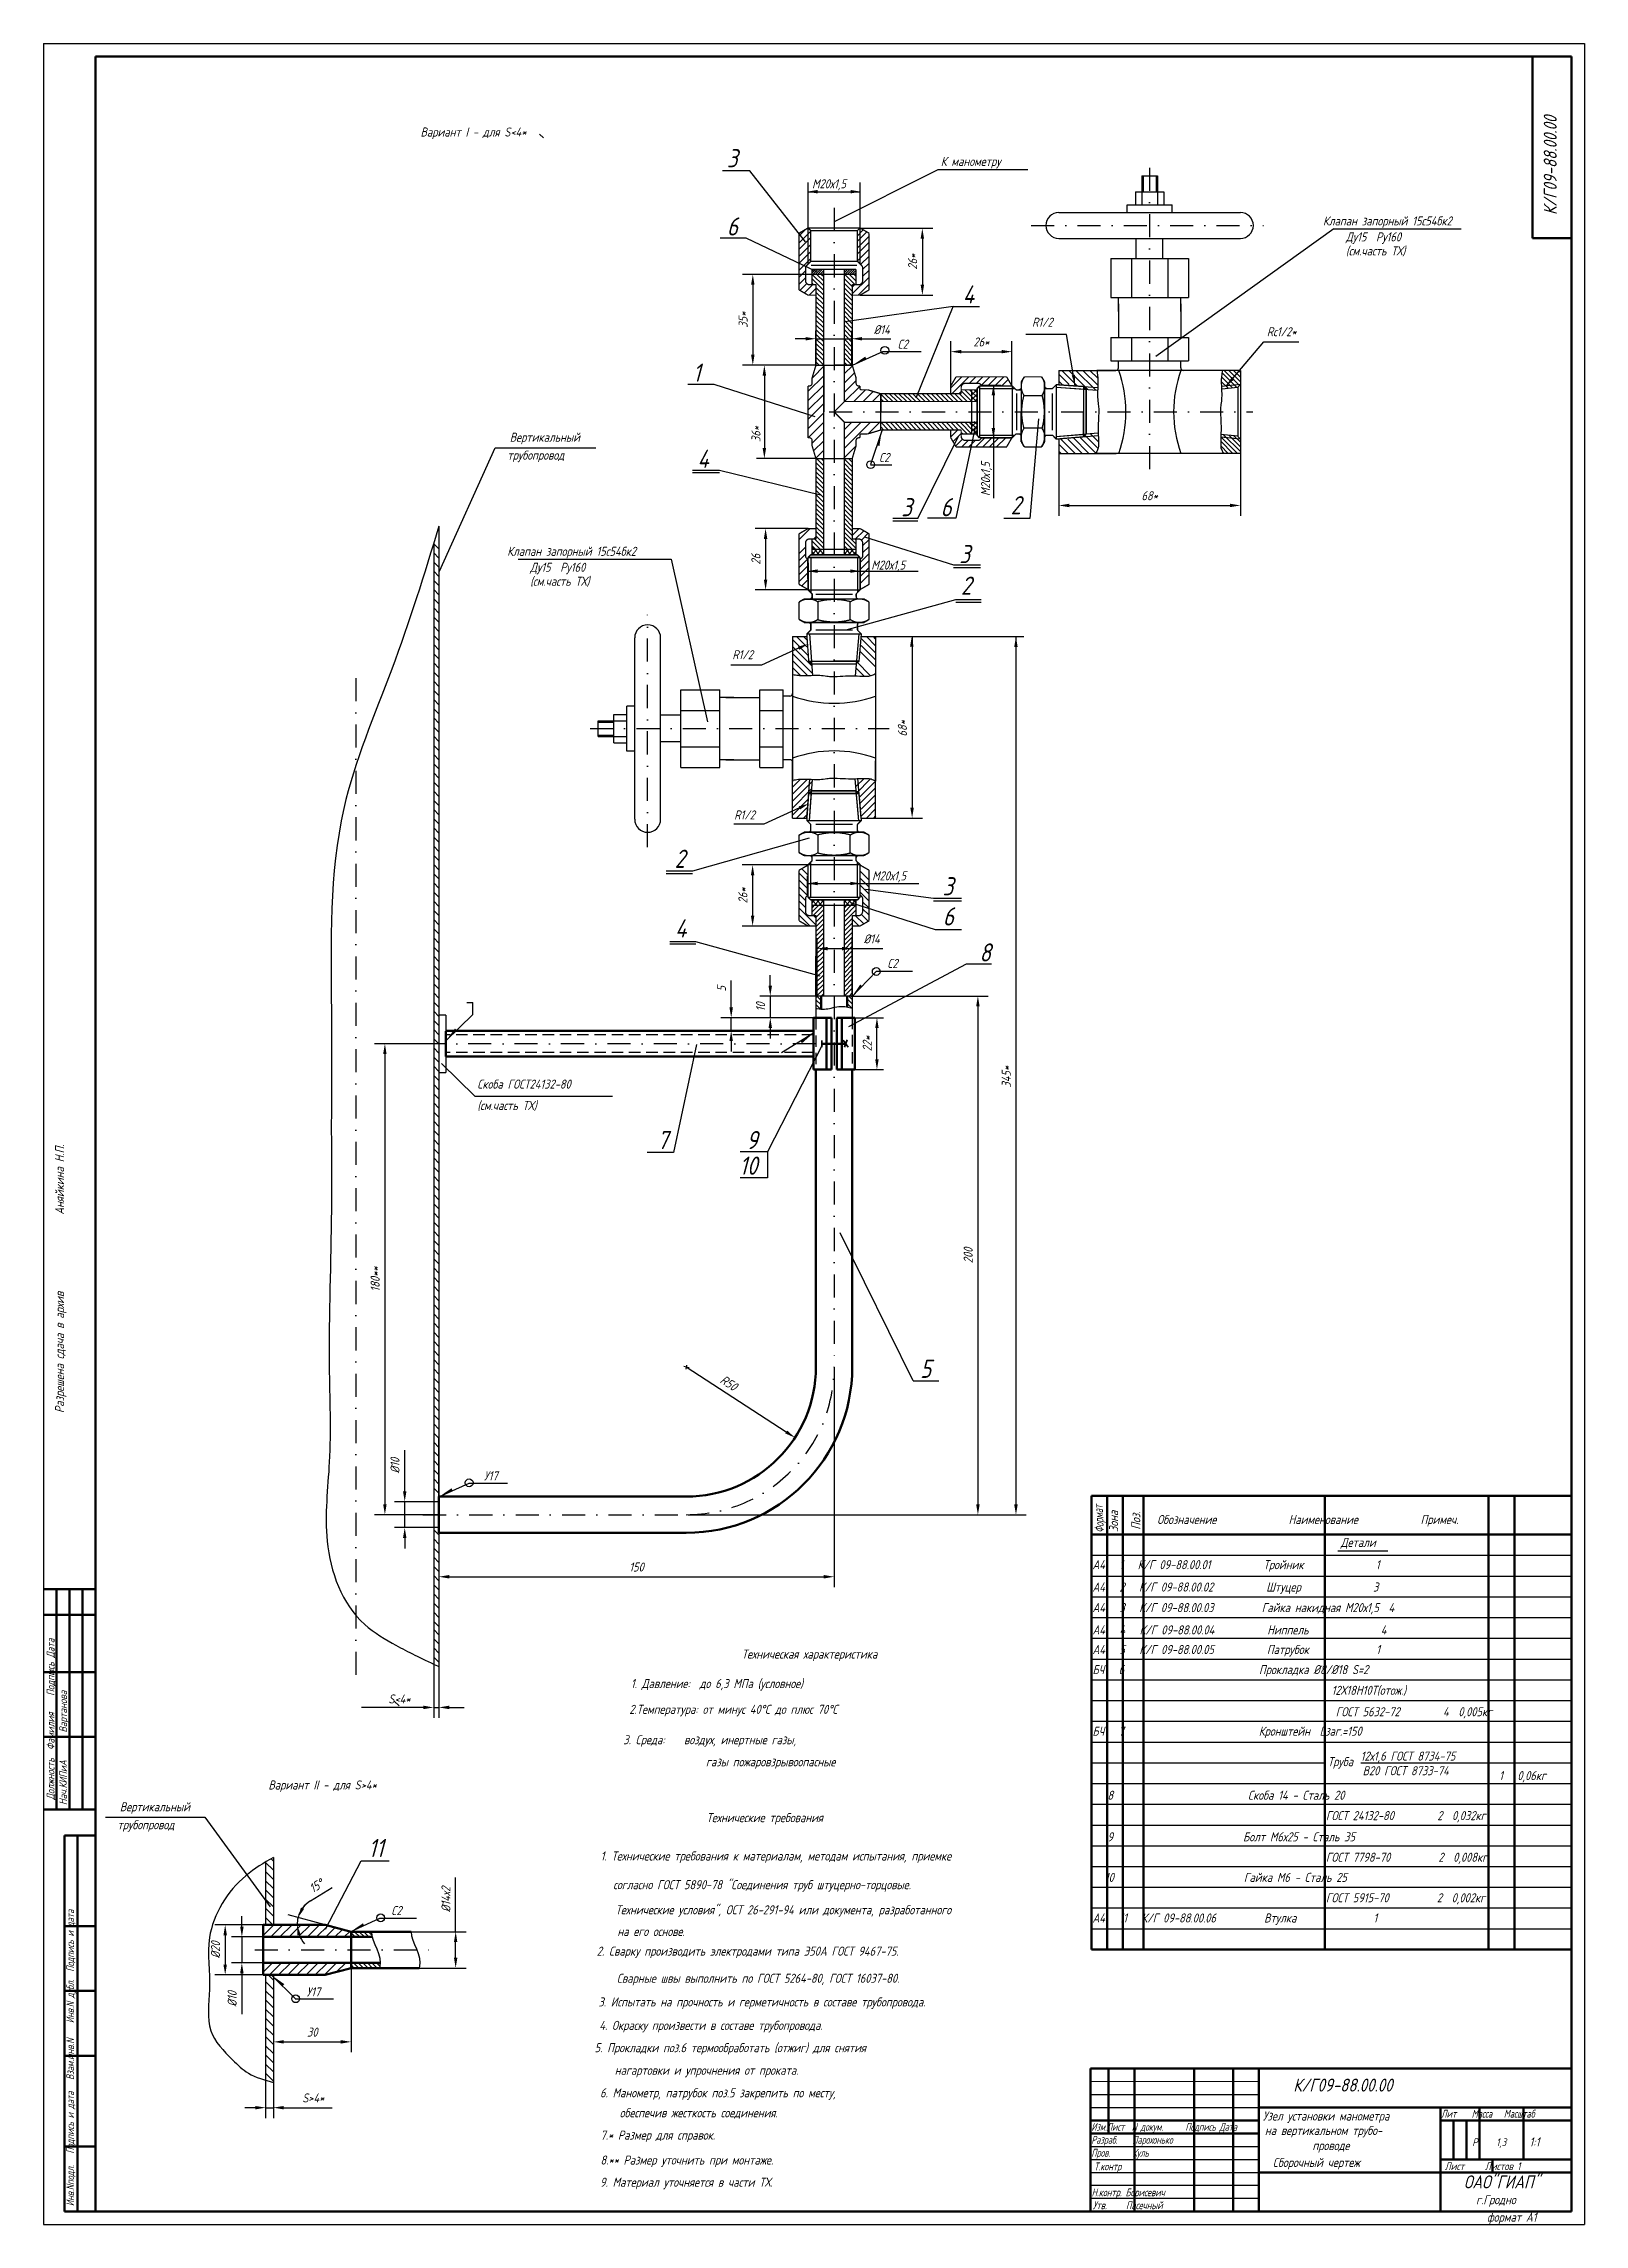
# Model space of a CAD drawing. Header units: inches. Extents: x 0 to 1925, y 0 to 841.
# Drawn here: x 0 to 594, y 0 to 841 of the extents above; entities that cross this region are included whole.
import ezdxf
from ezdxf.enums import TextEntityAlignment as Align

# ---------------------------------------------------------------- set-up
doc = ezdxf.new("R2010")
doc.units = ezdxf.units.IN
doc.header["$LTSCALE"] = 0.7
doc.header["$MEASUREMENT"] = 0
doc.linetypes.add('DASHDOT', pattern=[25.4, 12.7, -6.35, 0, -6.35])
doc.linetypes.add('HIDDEN', pattern=[9.525, 6.35, -3.175])
doc.styles.add('ROMANC', font='romanc', dxfattribs={"width": 0.8, "oblique": 15, "height": 3.5})
doc.styles.get("Standard").update_dxf_attribs({"font": 'romand.shx', "width": 0.8, "oblique": 15, "height": 3.5})
doc.dimstyles.get("Standard").update_dxf_attribs({"dimtxt": 3.5, "dimasz": 4, "dimexe": 4, "dimexo": 0, "dimgap": 2, "dimtad": 1, "dimdec": 0, "dimdsep": 46, "dimtxsty": 'Standard', "dimcen": 0.09, "dimadec": 0, "dimazin": 0, "dimtfac": 1, "dimtdec": 0, "dimtmove": 0, "dimatfit": 3, "dimfxl": 0, "dimtolj": 1, "dimtzin": 0, "dimlwd": 25, "dimlwe": 25, "dimarcsym": 0})

msp = doc.modelspace()

# ---------------------------------------------------------------- texts
at = {"color": 0, "linetype": 'ByBlock', "style": 'ROMANC', "oblique": 15, "width": 0.8}
msp.add_text('%%C14', height=3.5, dxfattribs=at).set_placement((323.11, 730.69), align=Align.MIDDLE_CENTER)
msp.add_text('36*', height=3.5, rotation=90, dxfattribs=at).set_placement((274.63, 690.41), align=Align.MIDDLE_CENTER)
at = {"lineweight": 25, "oblique": 15, "width": 0.8}
for s, p in [('Зона', (414.25, 267.01)), ('Поз.', (422.81, 267.9))]:
    msp.add_text(s, height=3.5, rotation=90, dxfattribs=at).set_placement(p)
msp.add_text('1:1', height=3.5, dxfattribs=at).set_placement((572.81, 30.04))
at = {"lineweight": 25, "attachment_point": 1}
for s, insert, char_height, width in [('Вариант I - для S<4*', (145.29, 808.66), 3.5, 62.4197), ('К манометру', (345.87, 797.32), 3.5, 44.6012), ('М20х1,5', (296.26, 788.69), 3.5, 35.6639), ('Клапан запорный 15с54бк2', (493.22, 774.37), 3.5, 70.9958), ('Ду15  Ру160', (502.07, 768.22), 3.5, 41.1648), ('(см.часть ТХ)', (502.07, 762.81), 3.5, 43.7185), ('R1/2', (381.06, 735.31), 3.5, 32.719), ('С2', (329.26, 726.84), 3.5, 15.4142), ('Rс1/2*', (471.59, 731.65), 3.5, 32.719), ('Вертикальный  ', (179.71, 690.95), 3.5, 77.5752), ('трубопровод', (178.78, 684.03), 3.5, 77.5752), ('С2', (322.1, 683.13), 3.5, 15.4142), ('Клапан запорный 15с54бк2', (178.71, 646.96), 3.5, 70.9958), ('Ду15  Ру160', (187.56, 640.81), 3.5, 41.1648), ('М20х1,5', (319.07, 641.66), 3.5, 35.6639), ('(см.часть ТХ)', (187.56, 635.4), 3.5, 43.7185), ('R1/2', (265.52, 607.1), 3.5, 32.719), ('R1/2', (266.24, 545.29), 3.5, 32.719), ('М20х1,5', (319.41, 521.81), 3.5, 35.6639), ('С2', (325.29, 488.01), 3.5, 18.5414), ('Скоба ГОСТ24132-80', (167.2, 441.48), 3.5, 61.6869), ('(см.часть ТХ)', (167.2, 433.23), 3.5, 69.9357), ('У17', (169.77, 290.42), 3.5, 15.4142), (' Обозначение               Наименование             Примеч.', (427.45, 273.58), 3.5, 160.8509), ('Детали', (500.08, 264.74), 3.5, 34.5782), ('А4   1   К/Г 09-88.00.01           Тройник               1', (404.35, 256.16), 3.5, 191.907), ('А4   2   К/Г 09-88.00.02           Штуцер               3', (404.35, 247.54), 3.5, 191.907), ('А4   3   К/Г 09-88.00.03          Гайка накидная М20х1,5  4', (404.35, 239.61), 3.5, 191.907), ('А4   4   К/Г 09-88.00.04           Ниппель               4', (404.35, 231.01), 3.5, 191.907), ('Техническая характеристика', (269.15, 221.68), 3.5, 128.6102), ('А4   5   К/Г 09-88.00.05           Патрубок              1', (404.35, 223.45), 3.5, 191.907), ('1. Давление:  до 6,3 МПа (условное)', (226.39, 210.31), 3.5, 144.1261), ('БЧ   6                            Прокладка %%C8/%%C18 S=2       ', (404.35, 215.7), 3.5, 191.907), ('  12Х18Н10Т(отож.)', (492.83, 207.71), 3.5, 101.7791), ('2.Температура: от минус 40%%DС до плюс 70%%DС ', (225.78, 200.37), 3.5, 171.4087), ('    ГОСТ 5632-72         4  0,005кг', (490.72, 199.44), 3.5, 101.7791), ('3. Среда:    воздух, инертные газы,', (223.46, 188.65), 3.5, 121.0246), ('БЧ   7                            Кронштейн  Lзаг.=150       ', (404.35, 191.95), 3.5, 191.907), (' газы пожаровзрывоопасные', (253.48, 180.12), 3.5, 90.5403), ('Труба', (495.08, 180.2), 3.5, 36.5786), ('12х1,6 ГОСТ 8734-75', (507.74, 182.34), 3.5, 73.1572), ('В20 ГОСТ 8733-74', (508.5, 176.7), 3.5, 72.5735), ('Вариант II - для S>4*', (86.65, 171.21), 3.5, 62.4197), ('1   0,06кг', (561.13, 174.81), 3.5, 33.2304), ('Вертикальный  ', (29.38, 162.79), 3.5, 77.5752), ('        8                            Скоба 14 - Сталь 20', (395.27, 167.25), 3.5, 194.5554), ('трубопровод', (28.45, 155.86), 3.5, 77.5752), ('Технические требования', (255.56, 158.61), 3.5, 102.7909), ('     ГОСТ 24132-80         2  0,032кг', (485.06, 159.38), 3.5, 105.0633), ('1. Технические требования к материалам, методам испытания, приемке ', (214.73, 143.82), 3.5, 177.1895), ('        9                           Болт М6х25 - Сталь 35', (395.27, 151.21), 3.5, 194.5554), ('     ГОСТ 7798-70          2  0,008кг', (485.06, 143.34), 3.5, 105.0633), ('        10                           Гайка М6 - Сталь 25', (394.26, 135.57), 3.5, 194.5554), (' согласно ГОСТ 5890-78 "Соединения труб штуцерно-торцовые.', (217.73, 132.75), 3.5, 228.4083), ('     ГОСТ 5915-70          2  0,002кг', (485.06, 127.7), 3.5, 105.0633), ('С2', (134.06, 122.78), 3.5, 18.5414), ('Технические условия", ОСТ 26-291-94 или документа, разработанного ', (220.47, 123.06), 3.5, 203.9525), ('А4   11   К/Г 09-88.00.06          Втулка                1', (404.35, 119.91), 3.5, 191.907), ('на его основе.', (221.2, 114.71), 3.5, 162.0615), (' 2. Сварку производить электродами типа Э50А ГОСТ 9467-75.', (211.39, 107.12), 3.5, 193.0074), ('Сварные швы выполнить по ГОСТ 5264-80, ГОСТ 16037-80.', (220.99, 96.66), 3.5, 152.7503), ('У17', (101.35, 91.41), 3.5, 15.4142), ('3. Испытать на прочность и герметичность в составе трубопровода.', (213.88, 87.54), 3.5, 200.573), ('4. Окраску произвести в составе трубопровода.', (214.22, 78.5), 3.5, 159.0384), (' 5. Прокладки поз.6 термообработать (отжиг) для снятия ', (210.57, 69.89), 3.5, 184.8861), ('  нагартовки и упрочнения от проката.', (216.47, 61.18), 3.5, 179.2446), ('6. Манометр, патрубок поз.5 закрепить по месту,', (214.52, 52.48), 3.5, 172.3302), ('  обеспечив жесткость соединения.', (218.37, 44.77), 3.5, 150.2053), ('{\\W0.7;Лит    Масса   Масштаб}', (538.75, 44.18), 3, 48.3624), ('7.* Размер для справок.', (214.66, 36.17), 3.5, 182.1899), ('{\\W0.6; Изм.Лист  N докум.      Подпись Дата\\P Разраб.    Парохонько\\P Пров.      Куль}', (402.48, 39.12), 3, 75.9719), ('8.** Размер уточнить при монтаже.', (214.66, 26.56), 3.5, 182.1899), ('Р', (550.76, 33.2), 3, 4.7355), ('1,3', (560.02, 33.2), 3, 4.7355), ('9. Материал уточняется в части ТХ.', (214.49, 18.01), 3.5, 162.0615), ('{\\W0.7;Т.контр}', (404.99, 23.86), 3, 65.7648), ('Лист     Листов 1', (540.16, 23.94), 3, 49.4707), ('{\\W0.7; Н.контр. Борисевич}', (402.54, 13.85), 3, 40.546), ('{\\W0.7;Утв.     Пасечный}', (404.48, 8.86), 3, 39.2217), ('г.Гродно', (552.25, 11.25), 3.5, 35.0627), ('формат А1', (556.46, 4.53), 3.5, 32.7454)]:
    msp.add_mtext(s, dxfattribs=dict(at, insert=insert, char_height=char_height, width=width))
at = {"lineweight": 35, "insert": (578.34, 774.92), "char_height": 5, "width": 116.2188, "attachment_point": 1, "rotation": 90}
msp.add_mtext('К/Г09-88.00.00 ', dxfattribs=at)
at = {"lineweight": 35, "attachment_point": 1}
for s, insert, char_height, width in [('3', (263.39, 800.31), 7, 25.8231), ('6', (263.39, 773.99), 7, 25.8231), ('4', (354.35, 747.75), 7, 25.8231), ('1', (250.3, 717.62), 7, 25.8231), ('4', (252.05, 684.39), 7, 25.8231), ('3', (330.62, 665.73), 7, 25.8231), ('6', (345.79, 665.73), 7, 25.8231), ('2', (372.82, 666.5), 7, 25.8231), ('3', (353.02, 647.65), 7, 25.8231), ('2', (353.66, 635.48), 7, 25.8231), ('2', (243.26, 530.14), 7, 25.8231), ('3', (346.59, 519.54), 7, 25.8231), ('6', (346.65, 507.9), 7, 25.8231), ('4', (243.42, 503.27), 7, 25.8231), ('8', (360.77, 494.01), 7, 25.8231), ('7', (236.61, 421.66), 7, 25.8231), ('9', (270.9, 421.66), 7, 25.8231), ('10', (268.22, 411.8), 7, 25.8231), ('5', (337.89, 333.46), 7, 25.8231), ('11', (125.2, 148.67), 7, 25.8231), ('К/Г09-88.00.00 ', (481.78, 56.22), 5, 116.2188), ('Узел установки манометра', (470.06, 43.55), 3.5, 67.1383), ('на вертикальном трубо-', (470.82, 37.97), 3.5, 67.3555), (' Сборочный чертеж', (472.04, 25.63), 3.5, 67.3555), ('проводе ', (489.15, 32.14), 3.5, 71.0495), ('ОАО"ГИАП"', (547.55, 18.89), 5, 36.171)]:
    msp.add_mtext(s, dxfattribs=dict(at, insert=insert, char_height=char_height, width=width))
at = {"lineweight": 25, "attachment_point": 1}
for s, insert, char_height, width, rotation in [('М20х1,5', (361.38, 666.52), 3.5, 34.3225, 90), ('Разрешена сдача в архив                Аняйкина Н.П.', (4.41, 312.88), 3.5, 273.9552, 90), ('{\\W0.6;Формат}', (405.36, 266.6), 3.5, 24.1201, 93.2058), ('Должность  Фамилия    Подпись Дата', (1.2, 163.67), 3, 85.2134, 90), ('Вартанова', (6.02, 189.66), 3, 62.2383, 90), ('Нач.КИПиА', (6.02, 161.69), 3, 66.6475, 90), ('{\\W0.7; Инв.Nподл.   Подпись и дата   Взам.инв.N    Инв.N дубл.  Подпись и дата}', (8.76, 5.54), 3, 144.2887, 90)]:
    msp.add_mtext(s, dxfattribs=dict(at, insert=insert, char_height=char_height, width=width, rotation=rotation))
at = {"lineweight": 25, "char_height": 3.5, "attachment_point": 5}
for s, insert, rotation in [('\\A1;68*', (331.07, 576.91), 90), ('\\A1;22*', (317.52, 455.33), 90), ('\\A1;345*', (371.11, 442.56), 90), ('\\A1;200', (356.44, 373.66), 90), ('\\A1;R50', (264.15, 324.48), 326.93494)]:
    msp.add_mtext(s, dxfattribs=dict(at, insert=insert, rotation=rotation))
for s, insert in [('%%C14', (319.24, 495.74)), ('150', (228.57, 253.51)), (' S<4*', (136.22, 202.63))]:
    msp.add_mtext(s, dxfattribs=dict(at, insert=insert))

# ---------------------------------------------------------------- blocks, each defined once
blk = doc.blocks.new('*X140')
at = {"color": 0}
for p, q in [((659.41, 734.85), (661.46, 736.89)), ((659.41, 736.65), (659.66, 736.89)), ((661.53, 734), (659.41, 736.12)), ((659.41, 733.05), (661.53, 735.17)), ((661.35, 732.39), (659.41, 734.32)), ((659.55, 732.39), (659.41, 732.52)), ((661.53, 735.79), (660.44, 736.89)), ((660.55, 732.39), (661.53, 733.38))]:
    blk.add_line(p, q, dxfattribs=at)
blk = doc.blocks.new('*D271')
at = {"color": 0, "lineweight": 25}
for p, q in [((314.98, 769.77), (342.77, 769.77)), ((338.77, 765.77), (338.77, 747.99)), ((314.74, 743.99), (342.77, 743.99))]:
    blk.add_line(p, q, dxfattribs=at)
for points in [[(338.11, 765.77), (339.44, 765.77), (338.77, 769.77)], [(338.11, 747.99), (339.44, 747.99), (338.77, 743.99)]]:
    blk.add_solid(points, dxfattribs=at)
at = {"layer": 'DEFPOINTS', "color": 0, "lineweight": 25}
for p in [(314.98, 769.77), (314.74, 743.99), (338.77, 743.99)]:
    blk.add_point(p, dxfattribs=at)
at = {"color": 0, "lineweight": 25, "insert": (335.02, 756.88), "char_height": 3.5, "attachment_point": 5, "rotation": 90}
blk.add_mtext('\\A1;26*', dxfattribs=at)
blk = doc.blocks.new('*D272')
at = {"color": 0, "lineweight": 25}
for p, q in [((296.24, 751.99), (269.41, 751.99)), ((273.41, 747.99), (273.41, 720.99)), ((297.74, 716.99), (269.41, 716.99))]:
    blk.add_line(p, q, dxfattribs=at)
for points in [[(272.74, 747.99), (274.07, 747.99), (273.41, 751.99)], [(272.74, 720.99), (274.07, 720.99), (273.41, 716.99)]]:
    blk.add_solid(points, dxfattribs=at)
at = {"layer": 'DEFPOINTS', "color": 0, "lineweight": 25}
for p in [(296.24, 751.99), (273.41, 716.99), (297.74, 716.99)]:
    blk.add_point(p, dxfattribs=at)
at = {"color": 0, "lineweight": 25, "insert": (269.66, 734.49), "char_height": 3.5, "attachment_point": 5, "rotation": 90}
blk.add_mtext('\\A1;35*', dxfattribs=at)
blk = doc.blocks.new('*D290')
at = {"color": 0, "lineweight": 25}
for p, q in [((349.74, 708.23), (349.74, 726.2)), ((373.29, 708.99), (373.29, 726.2)), ((353.74, 722.2), (369.29, 722.2))]:
    blk.add_line(p, q, dxfattribs=at)
for points in [[(353.74, 722.87), (353.74, 721.54), (349.74, 722.2)], [(369.29, 722.87), (369.29, 721.54), (373.29, 722.2)]]:
    blk.add_solid(points, dxfattribs=at)
at = {"layer": 'DEFPOINTS', "color": 0, "lineweight": 25}
for p in [(373.29, 722.2), (349.74, 708.23), (373.29, 708.99)]:
    blk.add_point(p, dxfattribs=at)
at = {"color": 0, "lineweight": 25, "insert": (361.51, 725.95), "char_height": 3.5, "attachment_point": 5}
blk.add_mtext('\\A1;26*', dxfattribs=at)
blk = doc.blocks.new('*D291')
at = {"color": 0, "lineweight": 25}
for p, q in [((391.39, 682.99), (391.39, 658.89)), ((461.39, 682.99), (461.39, 658.89)), ((395.39, 662.89), (457.39, 662.89))]:
    blk.add_line(p, q, dxfattribs=at)
for points in [[(395.39, 663.56), (395.39, 662.23), (391.39, 662.89)], [(457.39, 663.56), (457.39, 662.23), (461.39, 662.89)]]:
    blk.add_solid(points, dxfattribs=at)
at = {"layer": 'DEFPOINTS', "color": 0, "lineweight": 25}
for p in [(391.39, 682.99), (461.39, 682.99), (461.39, 662.89)]:
    blk.add_point(p, dxfattribs=at)
at = {"color": 0, "lineweight": 25, "insert": (426.39, 666.64), "char_height": 3.5, "attachment_point": 5}
blk.add_mtext('\\A1;68*', dxfattribs=at)
blk = doc.blocks.new('*D292')
at = {"color": 0, "lineweight": 25}
for p, q in [((294.74, 524.24), (269.33, 524.24)), ((273.33, 520.24), (273.33, 504.69)), ((295.5, 500.69), (269.33, 500.69))]:
    blk.add_line(p, q, dxfattribs=at)
for points in [[(272.67, 520.24), (274, 520.24), (273.33, 524.24)], [(272.67, 504.69), (274, 504.69), (273.33, 500.69)]]:
    blk.add_solid(points, dxfattribs=at)
at = {"layer": 'DEFPOINTS', "color": 0, "lineweight": 25}
for p in [(294.74, 524.24), (273.33, 500.69), (295.5, 500.69)]:
    blk.add_point(p, dxfattribs=at)
at = {"color": 0, "lineweight": 25, "insert": (269.58, 512.46), "char_height": 3.5, "attachment_point": 5, "rotation": 90}
blk.add_mtext('\\A1;26*', dxfattribs=at)
blk = doc.blocks.new('*D293')
at = {"color": 0, "lineweight": 25}
for p, q in [((294.74, 653.99), (274.34, 653.99)), ((278.34, 649.99), (278.34, 634.31)), ((294.74, 630.31), (274.34, 630.31))]:
    blk.add_line(p, q, dxfattribs=at)
for points in [[(277.67, 649.99), (279, 649.99), (278.34, 653.99)], [(277.67, 634.31), (279, 634.31), (278.34, 630.31)]]:
    blk.add_solid(points, dxfattribs=at)
at = {"layer": 'DEFPOINTS', "color": 0, "lineweight": 25}
for p in [(294.74, 653.99), (278.34, 630.31), (294.74, 630.31)]:
    blk.add_point(p, dxfattribs=at)
at = {"color": 0, "lineweight": 25, "insert": (274.59, 642.15), "char_height": 3.5, "attachment_point": 5, "rotation": 90}
blk.add_mtext('\\A1;26', dxfattribs=at)
blk = doc.blocks.new('*D295')
at = {"color": 0, "lineweight": 25}
for p, q in [((280.14, 477.69), (280.14, 481.69)), ((297.74, 473.69), (276.14, 473.69)), ((280.14, 473.69), (280.14, 465.33)), ((296.79, 465.33), (276.14, 465.33)), ((280.14, 461.33), (280.14, 457.33))]:
    blk.add_line(p, q, dxfattribs=at)
for points in [[(279.47, 477.69), (280.81, 477.69), (280.14, 473.69)], [(279.47, 461.33), (280.81, 461.33), (280.14, 465.33)]]:
    blk.add_solid(points, dxfattribs=at)
at = {"layer": 'DEFPOINTS', "color": 0, "lineweight": 25}
for p in [(297.74, 473.69), (280.14, 465.33), (296.79, 465.33)]:
    blk.add_point(p, dxfattribs=at)
at = {"color": 0, "lineweight": 25, "insert": (276.39, 469.51), "char_height": 3.5, "attachment_point": 5, "rotation": 90}
blk.add_mtext('\\A1;10', dxfattribs=at)
blk = doc.blocks.new('*D296')
at = {"color": 0, "lineweight": 25}
for p, q in [((265.07, 469.33), (265.07, 479.69)), ((296.79, 465.33), (261.07, 465.33)), ((265.07, 460.33), (265.07, 465.33)), ((296.79, 460.33), (261.07, 460.33)), ((265.07, 456.33), (265.07, 452.33))]:
    blk.add_line(p, q, dxfattribs=at)
for points in [[(264.4, 469.33), (265.74, 469.33), (265.07, 465.33)], [(264.4, 456.33), (265.74, 456.33), (265.07, 460.33)]]:
    blk.add_solid(points, dxfattribs=at)
at = {"layer": 'DEFPOINTS', "color": 0, "lineweight": 25}
for p in [(265.07, 465.33), (296.79, 465.33), (296.79, 460.33)]:
    blk.add_point(p, dxfattribs=at)
at = {"color": 0, "lineweight": 25, "insert": (261.32, 476.51), "char_height": 3.5, "attachment_point": 5, "rotation": 90}
blk.add_mtext('\\A1;5', dxfattribs=at)
blk = doc.blocks.new('*D297')
at = {"color": 0, "lineweight": 25}
for p, q in [((139.21, 282.69), (139.21, 298.51)), ((150.39, 278.69), (135.21, 278.69)), ((139.21, 268.69), (139.21, 278.69)), ((150.39, 268.69), (135.21, 268.69)), ((139.21, 264.69), (139.21, 260.69))]:
    blk.add_line(p, q, dxfattribs=at)
for points in [[(138.54, 282.69), (139.87, 282.69), (139.21, 278.69)], [(138.54, 264.69), (139.87, 264.69), (139.21, 268.69)]]:
    blk.add_solid(points, dxfattribs=at)
at = {"layer": 'DEFPOINTS', "color": 0, "lineweight": 25}
for p in [(139.21, 278.69), (150.39, 278.69), (150.39, 268.69)]:
    blk.add_point(p, dxfattribs=at)
at = {"color": 0, "lineweight": 25, "insert": (135.46, 292.6), "char_height": 3.5, "attachment_point": 5, "rotation": 90}
blk.add_mtext('\\A1;%%C10', dxfattribs=at)
blk = doc.blocks.new('*D407')
at = {"color": 0, "lineweight": 25}
for p, q in [((155.11, 455.33), (127.56, 455.33)), ((131.56, 451.33), (131.56, 277.69)), ((152.39, 273.69), (127.56, 273.69))]:
    blk.add_line(p, q, dxfattribs=at)
for points in [[(130.89, 451.33), (132.22, 451.33), (131.56, 455.33)], [(130.89, 277.69), (132.22, 277.69), (131.56, 273.69)]]:
    blk.add_solid(points, dxfattribs=at)
at = {"layer": 'DEFPOINTS', "color": 0, "lineweight": 25}
for p in [(155.11, 455.33), (131.56, 273.69), (152.39, 273.69)]:
    blk.add_point(p, dxfattribs=at)
at = {"color": 0, "lineweight": 25, "insert": (127.81, 364.51), "char_height": 3.5, "attachment_point": 5, "rotation": 90}
blk.add_mtext('\\A1;180**', dxfattribs=at)
blk = doc.blocks.new('*D408')
at = {"color": 0, "lineweight": 25}
for p, q in [((76.43, 114.86), (76.43, 118.86)), ((84.58, 110.86), (72.43, 110.86)), ((76.43, 110.86), (76.43, 100.86)), ((84.58, 100.86), (72.43, 100.86)), ((76.43, 96.86), (76.43, 81.03))]:
    blk.add_line(p, q, dxfattribs=at)
for points in [[(75.76, 114.86), (77.1, 114.86), (76.43, 110.86)], [(75.76, 96.86), (77.1, 96.86), (76.43, 100.86)]]:
    blk.add_solid(points, dxfattribs=at)
at = {"layer": 'DEFPOINTS', "color": 0, "lineweight": 25}
for p in [(84.58, 110.86), (76.43, 100.86), (84.58, 100.86)]:
    blk.add_point(p, dxfattribs=at)
at = {"color": 0, "lineweight": 25, "insert": (72.68, 86.94), "char_height": 3.5, "attachment_point": 5, "rotation": 90}
blk.add_mtext('\\A1;%%C10', dxfattribs=at)
blk = doc.blocks.new('*D409')
at = {"color": 0, "lineweight": 25}
for p, q in [((84.58, 115.53), (66, 115.53)), ((70, 111.53), (70, 100.18)), ((84.58, 96.18), (66, 96.18))]:
    blk.add_line(p, q, dxfattribs=at)
for points in [[(69.33, 111.53), (70.66, 111.53), (70, 115.53)], [(69.33, 100.18), (70.66, 100.18), (70, 96.18)]]:
    blk.add_solid(points, dxfattribs=at)
at = {"layer": 'DEFPOINTS', "color": 0, "lineweight": 25}
for p in [(84.58, 115.53), (70, 96.18), (84.58, 96.18)]:
    blk.add_point(p, dxfattribs=at)
at = {"color": 0, "lineweight": 25, "insert": (66.25, 105.85), "char_height": 3.5, "attachment_point": 5, "rotation": 90}
blk.add_mtext('\\A1;%%C20', dxfattribs=at)
blk = doc.blocks.new('*D410')
at = {"color": 0, "lineweight": 25}
for p, q in [((102.87, 124.75), (111.27, 129.93)), ((108.55, 115.53), (94.23, 119.37))]:
    blk.add_line(p, q, dxfattribs=at)
for start, end in [(165, 180), (121.66195, 165), (122.44358, 143.72179), (201.27821, 222.55642)]:
    blk.add_arc((108.55, 115.53), 10.83, start, end, dxfattribs=at)
for points in [[(100.42, 121.65), (99.22, 122.23), (98.09, 118.33)], [(97.8, 111.47), (99.11, 111.72), (97.72, 115.53)]]:
    blk.add_solid(points, dxfattribs=at)
at = {"layer": 'DEFPOINTS', "color": 0, "lineweight": 25}
for p in [(84.58, 115.53), (97.76, 116.47), (108.55, 115.53), (108.55, 115.53), (118.55, 112.85)]:
    blk.add_point(p, dxfattribs=at)
at = {"color": 0, "lineweight": 25, "insert": (105.1, 130.53), "char_height": 3.5, "attachment_point": 5, "rotation": 31.66195}
blk.add_mtext('\\A1;15°', dxfattribs=at)
blk = doc.blocks.new('*D411')
at = {"color": 0, "lineweight": 25}
for p, q in [((158.85, 112.86), (158.85, 133.75)), ((141.73, 112.86), (162.85, 112.86)), ((158.85, 102.86), (158.85, 108.86)), ((144.8, 98.86), (162.85, 98.86))]:
    blk.add_line(p, q, dxfattribs=at)
for points in [[(158.18, 108.86), (159.51, 108.86), (158.85, 112.86)], [(158.18, 102.86), (159.51, 102.86), (158.85, 98.86)]]:
    blk.add_solid(points, dxfattribs=at)
at = {"layer": 'DEFPOINTS', "color": 0, "lineweight": 25}
for p in [(141.73, 112.86), (158.85, 112.86), (144.8, 98.86)]:
    blk.add_point(p, dxfattribs=at)
at = {"color": 0, "lineweight": 25, "insert": (155.1, 125.3), "char_height": 3.5, "attachment_point": 5, "rotation": 90}
blk.add_mtext('\\A1;%%C14х2', dxfattribs=at)
blk = doc.blocks.new('*D412')
at = {"color": 0, "lineweight": 25}
for p, q in [((88.58, 95.41), (88.58, 66.39)), ((118.55, 98.86), (118.55, 66.39)), ((92.58, 70.39), (114.55, 70.39))]:
    blk.add_line(p, q, dxfattribs=at)
for points in [[(92.58, 71.06), (92.58, 69.73), (88.58, 70.39)], [(114.55, 71.06), (114.55, 69.73), (118.55, 70.39)]]:
    blk.add_solid(points, dxfattribs=at)
at = {"layer": 'DEFPOINTS', "color": 0, "lineweight": 25}
for p in [(88.58, 95.41), (118.55, 98.86), (118.55, 70.39)]:
    blk.add_point(p, dxfattribs=at)
at = {"color": 0, "lineweight": 25, "insert": (103.57, 74.14), "char_height": 3.5, "attachment_point": 5}
blk.add_mtext('\\A1;30', dxfattribs=at)
blk = doc.blocks.new('*D413')
at = {"color": 0, "lineweight": 25}
for p, q in [((85.58, 55.59), (85.58, 41.01)), ((88.58, 54.67), (88.58, 41.01)), ((81.58, 45.01), (77.58, 45.01)), ((85.58, 45.01), (88.58, 45.01)), ((92.58, 45.01), (111.3, 45.01))]:
    blk.add_line(p, q, dxfattribs=at)
for points in [[(81.58, 45.67), (81.58, 44.34), (85.58, 45.01)], [(92.58, 45.67), (92.58, 44.34), (88.58, 45.01)]]:
    blk.add_solid(points, dxfattribs=at)
at = {"layer": 'DEFPOINTS', "color": 0, "lineweight": 25}
for p in [(85.58, 55.59), (88.58, 54.67), (88.58, 45.01)]:
    blk.add_point(p, dxfattribs=at)
at = {"color": 0, "lineweight": 25, "insert": (103.94, 48.76), "char_height": 3.5, "attachment_point": 5}
blk.add_mtext('\\A1;S>4*', dxfattribs=at)

# ---------------------------------------------------------------- dimensions: what is measured, and where the dimension line sits
at = {"lineweight": 25}
for base, p1, p2, text, picture, middle in [((338.77, 743.99), (314.98, 769.77), (314.74, 743.99), '26*', '*D271', (335.02, 756.88)), ((273.41, 716.99), (296.24, 751.99), (297.74, 716.99), '35*', '*D272', (269.66, 734.49)), ((278.34, 630.31), (294.74, 653.99), (294.74, 630.31), '26', '*D293', (274.59, 642.15)), ((273.33, 500.69), (294.74, 524.24), (295.5, 500.69), '26*', '*D292', (269.58, 512.46)), ((280.14, 465.33), (297.74, 473.69), (296.79, 465.33), '10', '*D295', (276.39, 469.51)), ((131.56, 273.69), (155.11, 455.33), (152.39, 273.69), '180**', '*D407', (127.81, 364.51)), ((139.21, 278.69), (150.39, 268.69), (150.39, 278.69), '%%C10', '*D297', (135.46, 292.6)), ((158.85, 112.86), (144.8, 98.86), (141.73, 112.86), '%%C14х2', '*D411', (155.1, 125.3)), ((76.43, 100.86), (84.58, 110.86), (84.58, 100.86), '%%C10', '*D408', (72.68, 86.94)), ((70, 96.18), (84.58, 115.53), (84.58, 96.18), '%%C20', '*D409', (66.25, 105.85))]:
    dim = msp.add_linear_dim(base=base, p1=p1, p2=p2, angle=90, text=text, dimstyle='Standard', dxfattribs=at)
    dim.commit()
    dim.dimension.update_dxf_attribs({"geometry": picture, "text_midpoint": middle})
for base, p1, p2, text, picture, middle in [((373.29, 722.2), (349.74, 708.23), (373.29, 708.99), '26*', '*D290', (361.51, 725.95)), ((461.39, 662.89), (391.39, 682.99), (461.39, 682.99), '68*', '*D291', (426.39, 666.64)), ((88.58, 45.01), (85.58, 55.59), (88.58, 54.67), 'S>4*', '*D413', (103.94, 48.76))]:
    dim = msp.add_linear_dim(base=base, p1=p1, p2=p2, text=text, dimstyle='Standard', dxfattribs=at)
    dim.commit()
    dim.dimension.update_dxf_attribs({"geometry": picture, "text_midpoint": middle})
dim = msp.add_linear_dim(base=(265.07, 465.33), p1=(296.79, 460.33), p2=(296.79, 465.33), angle=90, dimstyle='Standard', dxfattribs=at)
dim.commit()
dim.dimension.update_dxf_attribs({"geometry": '*D296', "text_midpoint": (261.32, 476.51)})
dim = msp.add_angular_dim_2l(base=(97.76, 116.47), line1=((108.55, 115.53), (84.58, 115.53)), line2=((118.55, 112.85), (108.55, 115.53)), dimstyle='Standard', dxfattribs=at)
dim.commit()
dim.dimension.update_dxf_attribs({"geometry": '*D410', "text_midpoint": (105.1, 130.53)})
dim = msp.add_linear_dim(base=(118.55, 70.39), p1=(88.58, 95.41), p2=(118.55, 98.86), dimstyle='Standard', dxfattribs=at)
dim.commit()
dim.dimension.update_dxf_attribs({"geometry": '*D412', "text_midpoint": (103.57, 74.14)})

# ---------------------------------------------------------------- hatches: boundary and pattern name
at = {"lineweight": 25}
h = msp.add_hatch(dxfattribs=at)
h.set_pattern_fill('ANSI31', color=256, scale=5, style=0)
h.set_pattern_definition([(45, (-1374.6666, -144.95737), (-0.44194174, 0.44194174), [])])
h.paths.add_polyline_path([(300.74, 753.99), (296.24, 753.99), (296.24, 751.99), (300.74, 751.99)])
h.paths.add_polyline_path([(313.24, 753.99), (308.74, 753.99), (308.74, 751.99), (313.24, 751.99)])
h = msp.add_hatch(dxfattribs=at)
h.set_pattern_fill('ANSI31', color=256, scale=10, angle=90, style=0)
h.set_pattern_definition([(135, (-889.3834, -201.7328), (-0.8838835, -0.8838835), [])])
h.paths.add_polyline_path([(300.74, 680.99), (297.74, 680.99), (297.74, 649.99), (296.24, 649.99), (296.24, 646.77), (297.01, 645.99), (300.74, 645.99)])
h.paths.add_polyline_path([(308.74, 645.99), (313.24, 645.99), (313.24, 649.52), (312.77, 649.99), (311.74, 649.99), (311.74, 680.99), (308.74, 680.99)])
h = msp.add_hatch(dxfattribs=at)
h.set_pattern_fill('ANSI31', color=256, scale=20, angle=90, style=0)
h.set_pattern_definition([(135, (-2898.9583, -2299.3824), (-1.767767, -1.767767), [])])
edge = h.paths.add_edge_path()
edge.add_spline(control_points=[(85.58, 55.59), (86.58, 55.28), (87.58, 54.99), (88.58, 54.67)], knot_values=[108.433333, 108.433333, 108.433333, 108.433333, 111.526243, 111.526243, 111.526243, 111.526243], degree=3, periodic=0)
edge.add_line((88.58, 54.67), (88.58, 96.18))
edge.add_line((88.58, 96.18), (85.58, 96.18))
edge.add_line((85.58, 96.18), (85.58, 55.59))
edge = h.paths.add_edge_path()
edge.add_spline(control_points=[(88.58, 141.51), (87.58, 140.94), (86.57, 140.37), (85.58, 139.77)], knot_values=[2.852577, 2.852577, 2.852577, 2.852577, 6.319113, 6.319113, 6.319113, 6.319113], degree=3, periodic=0)
edge.add_line((85.58, 139.77), (85.58, 115.53))
edge.add_line((85.58, 115.53), (88.58, 115.53))
edge.add_line((88.58, 115.53), (88.58, 141.51))
h = msp.add_hatch(dxfattribs=at)
h.set_pattern_fill('ANSI31', color=256, scale=20, style=0)
h.set_pattern_definition([(45, (-2898.9583, -2299.3824), (-1.767767, 1.767767), [])])
h.paths.add_polyline_path([(108.55, 115.53), (88.84, 115.53), (88.32, 115.29), (88.58, 115.44), (88.58, 115.53), (84.58, 115.53), (84.58, 110.86), (118.55, 110.86), (118.55, 112.85)])
h.paths.add_polyline_path([(118.55, 100.86), (84.58, 100.86), (84.58, 96.18), (108.55, 96.18), (118.55, 98.86)])

# ---------------------------------------------------------------- linework, layer by layer
for p, q in [((0, 841), (0, 0)), ((0, 841), (594, 841)), ((594, 841), (594, 0)), ((304.86, 772.41), (344.93, 792.43)), ((344.93, 792.43), (379.43, 792.43)), ((420.89, 783.86), (431.89, 783.86)), ((420.89, 783.86), (420.89, 778.86)), ((423.39, 790), (429.39, 790)), ((423.39, 790), (423.39, 778.86)), ((423.89, 790), (423.89, 783.86)), ((428.89, 790), (428.89, 783.86)), ((429.39, 790), (429.39, 778.86)), ((431.89, 783.86), (431.89, 778.86)), ((391.41, 775.86), (461.38, 775.86)), ((417.72, 778.86), (435.06, 778.86)), ((417.72, 775.86), (417.72, 778.86)), ((435.06, 775.86), (435.06, 778.86)), ((391.41, 765.86), (461.38, 765.86)), ((421.26, 758.08), (421.26, 765.86)), ((431.52, 758.08), (431.52, 765.86)), ((497.43, 769.58), (546.45, 769.58)), ((294.74, 757.15), (294.74, 763.96)), ((294.74, 757.18), (294.74, 763.96)), ((294.74, 756), (294.74, 763.96)), ((314.74, 757.18), (314.74, 763.96)), ((314.74, 756.04), (314.74, 763.96)), ((411.39, 758.08), (441.39, 758.08)), ((411.39, 743.08), (441.39, 743.08)), ((414.39, 737.63), (414.39, 743.08)), ((414.39, 740.67), (414.39, 727.63)), ((438.39, 737.63), (438.39, 743.08)), ((438.39, 740.67), (438.39, 727.63)), ((394.41, 728.87), (378.67, 728.87)), ((397.68, 708.99), (394.41, 728.87)), ((411.39, 727.63), (441.39, 727.63)), ((456.03, 708.98), (470.36, 726.03)), ((470.36, 726.03), (483.91, 726.03)), ((297.74, 716.99), (304.74, 716.99)), ((297.74, 716.99), (311.74, 716.99)), ((300.74, 716.99), (300.74, 698.99)), ((311.74, 716.99), (304.74, 716.99)), ((311.84, 716.94), (323.5, 722.32)), ((323.5, 722.32), (338.27, 722.32)), ((391.39, 714.99), (413.39, 714.99)), ((461.39, 714.99), (406.02, 714.99)), ((411.39, 718.63), (441.39, 718.63)), ((414.39, 715.99), (414.39, 718.63)), ((438.39, 715.99), (438.39, 718.63)), ((360.86, 709.01), (359.86, 708.01)), ((359.86, 708.01), (359.86, 690)), ((359.86, 708.01), (359.86, 690)), ((359.86, 708.01), (359.86, 690)), ((359.86, 708.01), (359.86, 690)), ((359.86, 708.01), (359.86, 690)), ((359.92, 708.01), (359.92, 690)), ((359.92, 708.01), (359.92, 690)), ((359.92, 708.01), (359.92, 690)), ((359.92, 708.01), (359.92, 690)), ((359.92, 708.01), (359.92, 690)), ((359.92, 708.01), (359.92, 690)), ((359.92, 708.01), (359.92, 690)), ((360.86, 707.99), (373.42, 707.99)), ((361.92, 707.99), (374.42, 707.99)), ((362.92, 708.99), (373.42, 708.99)), ((374.92, 707.49), (373.42, 708.99)), ((373.42, 708.99), (373.42, 689)), ((374.42, 707.99), (374.42, 707.95)), ((374.42, 707.99), (374.42, 707.95)), ((374.92, 707.49), (376.92, 707.49)), ((376.92, 710.59), (376.92, 698.99)), ((385.92, 698.99), (385.92, 710.59)), ((385.92, 707.99), (388.92, 707.99)), ((388.92, 707.99), (390.45, 709.52)), ((388.92, 707.99), (388.92, 707.94)), ((390.3, 708.51), (406.28, 707.38)), ((390.35, 708.5), (401.82, 707.69)), ((391.39, 709.43), (406.38, 708.37)), ((400.9, 708.76), (401.82, 707.69)), ((401.92, 707.58), (401.92, 690.6)), ((461.39, 709.49), (454.08, 708.8)), ((460.39, 708.39), (454.2, 707.8)), ((461.39, 709.49), (460.39, 708.49)), ((460.39, 708.49), (460.39, 689.44)), ((294.74, 688.99), (294.74, 698.99)), ((322.74, 705.99), (322.74, 698.99)), ((322.74, 691.99), (322.74, 698.99)), ((375.1, 705.62), (375.1, 692.16)), ((376.92, 687.4), (376.92, 698.99)), ((385.92, 698.99), (385.92, 687.4)), ((323.12, 691.7), (318.82, 678.65)), ((360.86, 689), (359.86, 690)), ((360.86, 689.99), (374.42, 689.99)), ((361.92, 689.99), (373.42, 689.99)), ((361.94, 689.99), (374.42, 689.99)), ((374.92, 690.49), (373.42, 688.99)), ((374.42, 689.99), (374.42, 690.04)), ((374.92, 690.49), (376.92, 690.49)), ((385.92, 689.99), (388.92, 689.99)), ((388.92, 689.99), (390.45, 688.47)), ((390.29, 689.48), (406.49, 690.84)), ((390.34, 689.49), (401.8, 690.45)), ((391.39, 688.57), (406.6, 689.85)), ((400.89, 689.37), (401.8, 690.45)), ((460.39, 689.6), (453.88, 690.25)), ((362.92, 688.99), (373.42, 688.99)), ((376.92, 689.21), (376.92, 689.49)), ((385.92, 687.4), (385.92, 689.21)), ((391.39, 682.99), (413.46, 682.99)), ((461.39, 682.99), (405.64, 682.99)), ((461.39, 688.49), (453.85, 689.25)), ((461.39, 688.49), (460.39, 689.49)), ((297.74, 680.99), (311.74, 680.99)), ((318.84, 678.62), (327.07, 678.62)), ((182.91, 642.17), (241.92, 642.17)), ((294.72, 642.87), (295.72, 643.87)), ((294.74, 640.81), (294.74, 630.31)), ((295.72, 643.87), (313.73, 643.87)), ((295.72, 643.87), (313.73, 643.87)), ((295.72, 643.87), (313.73, 643.87)), ((295.72, 643.87), (313.73, 643.87)), ((295.72, 643.87), (313.73, 643.87)), ((295.72, 643.81), (313.73, 643.81)), ((295.72, 643.81), (313.73, 643.81)), ((295.72, 643.81), (313.73, 643.81)), ((295.72, 643.81), (313.73, 643.81)), ((295.72, 643.81), (313.73, 643.81)), ((295.72, 643.81), (313.73, 643.81)), ((295.72, 643.81), (313.73, 643.81)), ((295.74, 642.87), (295.74, 630.31)), ((295.74, 641.81), (295.74, 629.31)), ((314.73, 642.87), (313.73, 643.87)), ((313.74, 642.87), (313.74, 629.31)), ((313.74, 641.81), (313.74, 630.31)), ((313.74, 641.8), (313.74, 629.31)), ((314.74, 640.81), (314.74, 630.31)), ((293.15, 626.81), (304.74, 626.81)), ((296.24, 628.81), (294.74, 630.31)), ((294.74, 630.31), (314.73, 630.31)), ((295.74, 629.31), (295.78, 629.31)), ((295.74, 629.31), (295.78, 629.31)), ((296.24, 628.81), (296.24, 626.81)), ((298.11, 628.63), (311.57, 628.63)), ((316.33, 626.81), (304.74, 626.81)), ((313.24, 628.81), (314.74, 630.31)), ((313.24, 628.81), (313.24, 626.81)), ((313.74, 629.31), (313.7, 629.31)), ((314.52, 626.81), (314.24, 626.81)), ((304.74, 617.81), (293.15, 617.81)), ((295.74, 614.81), (294.22, 613.29)), ((295.74, 617.81), (295.74, 614.81)), ((295.74, 614.81), (295.79, 614.81)), ((304.74, 617.81), (316.33, 617.81)), ((313.74, 617.81), (313.74, 614.81)), ((313.74, 614.81), (315.26, 613.29)), ((316.33, 617.81), (314.52, 617.81)), ((227.87, 541.85), (227.87, 611.82)), ((237.87, 541.85), (237.87, 611.82)), ((291.03, 607.83), (276.7, 601.34)), ((288.74, 612.34), (288.74, 556.97)), ((288.74, 611.84), (288.74, 556.47)), ((295.23, 613.38), (296.36, 597.38)), ((314.24, 613.39), (312.88, 597.17)), ((320.74, 612.34), (320.74, 556.59)), ((294.97, 602.84), (296.04, 601.91)), ((296.16, 601.81), (313.14, 601.81)), ((314.36, 602.84), (313.28, 601.93)), ((245.65, 561.84), (245.65, 591.84)), ((260.65, 561.84), (260.65, 591.84)), ((266.1, 588.84), (260.65, 588.84)), ((263.06, 588.84), (276.1, 588.84)), ((276.1, 561.84), (276.1, 591.84)), ((285.1, 561.84), (285.1, 591.84)), ((287.74, 589.34), (285.1, 589.34)), ((219.87, 571.34), (219.87, 582.34)), ((219.87, 582.34), (224.87, 582.34)), ((224.87, 568.17), (224.87, 585.51)), ((227.87, 585.51), (224.87, 585.51)), ((245.65, 581.97), (237.87, 581.97)), ((213.73, 573.84), (213.73, 579.84)), ((213.73, 579.84), (224.87, 579.84)), ((213.73, 579.34), (219.87, 579.34)), ((213.73, 574.34), (219.87, 574.34)), ((213.73, 573.84), (224.87, 573.84)), ((219.87, 571.34), (224.87, 571.34)), ((227.87, 568.17), (224.87, 568.17)), ((245.65, 571.71), (237.87, 571.71)), ((266.1, 564.84), (260.65, 564.84)), ((263.06, 564.84), (276.1, 564.84)), ((287.74, 564.84), (285.1, 564.84)), ((288.74, 542.34), (288.74, 564.34)), ((320.74, 542.34), (320.74, 564.4)), ((294.3, 542.34), (295.36, 557.33)), ((295.23, 541.25), (296.36, 557.23)), ((314.25, 541.23), (312.89, 557.43)), ((315.16, 542.34), (313.88, 557.55)), ((294.97, 551.84), (296.04, 552.77)), ((295.23, 541.3), (296.04, 552.77)), ((296.16, 552.87), (313.14, 552.87)), ((314.36, 551.84), (313.28, 552.75)), ((314.24, 541.29), (313.28, 552.75)), ((291.35, 546.23), (277.7, 540.01)), ((295.74, 539.87), (294.22, 541.4)), ((295.74, 539.87), (295.79, 539.87)), ((295.74, 536.87), (295.74, 539.87)), ((313.74, 539.87), (315.26, 541.4)), ((313.74, 536.87), (313.74, 539.87)), ((304.74, 536.87), (293.15, 536.87)), ((304.74, 536.87), (316.33, 536.87)), ((316.33, 536.87), (314.52, 536.87)), ((293.15, 527.87), (304.74, 527.87)), ((296.24, 525.87), (294.74, 524.37)), ((294.74, 513.87), (294.74, 524.37)), ((294.74, 524.37), (314.73, 524.37)), ((295.74, 525.37), (295.78, 525.37)), ((295.74, 512.87), (295.74, 525.37)), ((295.74, 525.37), (295.78, 525.37)), ((295.74, 511.81), (295.74, 524.37)), ((296.24, 525.87), (296.24, 527.87)), ((298.11, 526.05), (311.57, 526.05)), ((316.33, 527.87), (304.74, 527.87)), ((313.24, 525.87), (313.24, 527.87)), ((313.24, 525.87), (314.74, 524.37)), ((313.74, 525.37), (313.7, 525.37)), ((313.74, 512.88), (313.74, 525.37)), ((313.74, 511.81), (313.74, 525.37)), ((313.74, 512.87), (313.74, 524.37)), ((314.52, 527.87), (314.24, 527.87)), ((314.74, 513.87), (314.74, 524.37)), ((294.72, 511.81), (295.72, 510.81)), ((295.72, 510.87), (313.73, 510.87)), ((295.72, 510.87), (313.73, 510.87)), ((295.72, 510.87), (313.73, 510.87)), ((295.72, 510.87), (313.73, 510.87)), ((295.72, 510.87), (313.73, 510.87)), ((295.72, 510.87), (313.73, 510.87)), ((295.72, 510.87), (313.73, 510.87)), ((295.72, 510.81), (313.73, 510.81)), ((295.72, 510.81), (313.73, 510.81)), ((295.72, 510.81), (313.73, 510.81)), ((295.72, 510.81), (313.73, 510.81)), ((295.72, 510.81), (313.73, 510.81)), ((314.73, 511.81), (313.73, 510.81)), ((311.49, 473.23), (321.11, 483.28)), ((321.11, 483.28), (334.93, 483.28)), ((309.74, 473.69), (309.74, 469.53)), ((155.1, 456.42), (165.44, 466.58)), ((155.11, 466.33), (155.11, 444.22)), ((296.81, 459.44), (284.47, 451.74)), ((152.35, 280.53), (164.01, 285.91)), ((164.01, 285.91), (178.78, 285.91)), ((118.22, 112.77), (129.64, 118.05)), ((129.64, 118.05), (143.7, 118.05)), ((87.94, 96.04), (97.08, 87.02)), ((96.98, 86.94), (111.75, 86.94)), ((0, 0), (594, 0))]:
    msp.add_line(p, q)
at = {"lineweight": 50}
for p, q in [((20, 836), (20, 5)), ((20, 836), (589, 836)), ((574, 836), (574, 766)), ((589, 836), (589, 5)), ((574, 766), (589, 766)), ((299.74, 473.69), (299.74, 468.68)), ((309.74, 473.69), (309.74, 469.53)), ((296.79, 465.33), (296.79, 445.33)), ((303.79, 465.33), (296.79, 465.33)), ((312.79, 465.33), (305.79, 465.33)), ((312.79, 465.33), (312.79, 445.33)), ((155.07, 460.2), (155.07, 450.42)), ((296.79, 460.33), (155.11, 460.33)), ((309.25, 455.33), (300.03, 455.33)), ((296.79, 450.33), (155.11, 450.33)), ((303.79, 445.33), (296.79, 445.33)), ((297.74, 445.33), (297.74, 383.69)), ((312.79, 445.33), (305.79, 445.33)), ((311.74, 445.33), (311.74, 330.69)), ((297.74, 383.69), (297.74, 330.69)), ((311.74, 383.69), (311.74, 330.69)), ((152.39, 280.69), (247.74, 280.69)), ((404, 281.02), (404, 106.02)), ((404, 281.02), (589, 281.02)), ((410, 281.02), (410, 106.02)), ((416, 281.02), (416, 106.02)), ((424, 281.02), (424, 106.02)), ((494, 281.02), (494, 106.02)), ((557, 281.02), (557, 106.02)), ((567, 281.02), (567, 106.02)), ((152.39, 266.69), (247.74, 266.69)), ((404, 266.02), (589, 266.02)), ((0, 245.02), (20, 245.02)), ((5, 245.02), (5, 160.02)), ((10, 245.02), (10, 160.02)), ((15, 245.02), (15, 160.02)), ((0, 235.02), (20, 235.02)), ((0, 213.02), (20, 213.02)), ((0, 188.02), (20, 188.02)), ((0, 160.02), (20, 160.02)), ((8, 150.02), (8, 5)), ((8, 150.02), (20, 150.02)), ((13, 150.02), (13, 5)), ((8, 115.02), (20, 115.02)), ((84.58, 115.53), (84.58, 96.18)), ((108.55, 115.53), (84.58, 115.53)), ((84.58, 110.86), (126.67, 110.86)), ((118.55, 112.85), (108.55, 115.53)), ((118.55, 112.86), (141.73, 112.86)), ((404, 106.02), (589, 106.02)), ((84.58, 100.86), (129.77, 100.86)), ((108.55, 96.18), (84.58, 96.18)), ((118.55, 98.86), (108.55, 96.18)), ((118.55, 98.86), (144.8, 98.86)), ((8, 90.02), (20, 90.02)), ((8, 65.02), (20, 65.02)), ((403.56, 60.07), (589, 60.07)), ((403.59, 60.07), (403.59, 5)), ((410.56, 60.07), (410.56, 35.07)), ((420.56, 60.07), (420.56, 5.07)), ((443.56, 60.07), (443.56, 5.07)), ((458.56, 60.07), (458.56, 5.07)), ((468.56, 60.07), (468.56, 5.07)), ((468.56, 45.07), (589, 45.07)), ((538.56, 45.07), (538.56, 5.07)), ((553.56, 45.07), (553.56, 25.07)), ((570.56, 45.07), (570.56, 25.07)), ((403.56, 40.07), (468.56, 40.07)), ((403.56, 35.07), (468.56, 35.07)), ((538.56, 40.07), (589, 40.07)), ((543.56, 40.07), (543.56, 25.07)), ((548.56, 40.07), (548.56, 25.07)), ((8, 30.02), (20, 30.02)), ((468.56, 20.07), (589, 20.07)), ((538.56, 25.07), (588.56, 25.07)), ((558.56, 25.07), (558.56, 20.07)), ((8, 5), (589, 5))]:
    msp.add_line(p, q, dxfattribs=at)
at = {"lineweight": 25}
for p, q in [((191.16, 806.1), (192.75, 804.61)), ((272.25, 791.99), (261.73, 791.99)), ((293.67, 764.57), (272.25, 791.99)), ((270.86, 765.91), (260.77, 765.91)), ((298.1, 753), (270.86, 765.91)), ((497.39, 769.56), (428.81, 720.31)), ((350.7, 739.56), (308.91, 733.7)), ((336.38, 704.36), (350.7, 739.56)), ((350.7, 739.56), (360.8, 739.56)), ((258.55, 709.55), (248.37, 709.55)), ((297.51, 697.06), (258.55, 709.55)), ((337.06, 657.87), (352.67, 689.66)), ((359.16, 693.03), (351.63, 658.01)), ((383.55, 696.36), (380.26, 657.87)), ((152.64, 637.58), (174.14, 685.17)), ((174.14, 685.17), (212.91, 685.17)), ((260.58, 676.42), (250.12, 676.42)), ((260.58, 675.42), (250.12, 675.42)), ((299.55, 666.83), (260.58, 676.42)), ((337.06, 657.87), (327.44, 657.87)), ((337.06, 656.87), (327.44, 656.87)), ((351.63, 658.01), (340.73, 658.01)), ((380.26, 657.87), (370.17, 657.87)), ((152.39, 646.14), (150.39, 648.14)), ((316.44, 650.78), (350.75, 640.03)), ((152.39, 642.6), (150.39, 644.6)), ((152.39, 639.07), (150.39, 641.07)), ((241.92, 642.17), (255.93, 579.39)), ((350.75, 640.03), (361.22, 640.03)), ((152.39, 635.53), (150.39, 637.53)), ((152.39, 632), (150.39, 634)), ((350.75, 639.03), (361.22, 639.03)), ((152.39, 628.46), (150.39, 630.46)), ((152.39, 624.92), (150.39, 626.92)), ((152.39, 621.39), (150.39, 623.39)), ((309.46, 614.97), (351.63, 626.6)), ((351.63, 626.6), (361.51, 626.6)), ((351.63, 625.6), (361.51, 625.6)), ((152.39, 617.85), (150.39, 619.85)), ((152.39, 614.32), (150.39, 616.32)), ((152.39, 610.78), (150.39, 612.78)), ((152.39, 607.25), (150.39, 609.25)), ((152.39, 603.71), (150.39, 605.71)), ((320.74, 612.34), (377.88, 612.34)), ((334.82, 612.34), (334.82, 546.34)), ((374.86, 612.34), (374.86, 277.62)), ((152.39, 600.18), (150.39, 602.18)), ((152.39, 596.64), (150.39, 598.64)), ((276.7, 601.34), (264.99, 601.34)), ((152.39, 593.1), (150.39, 595.1)), ((152.39, 589.57), (150.39, 591.57)), ((152.39, 586.03), (150.39, 588.03)), ((152.39, 582.5), (150.39, 584.5)), ((152.39, 578.96), (150.39, 580.96)), ((152.39, 575.43), (150.39, 577.43)), ((152.39, 571.89), (150.39, 573.89)), ((152.39, 568.36), (150.39, 570.36)), ((152.39, 564.82), (150.39, 566.82)), ((152.39, 561.28), (150.39, 563.28)), ((152.39, 557.75), (150.39, 559.75)), ((152.39, 554.21), (150.39, 556.21)), ((152.39, 550.68), (150.39, 552.68)), ((152.39, 547.14), (150.39, 549.14)), ((152.39, 543.61), (150.39, 545.61)), ((152.39, 540.07), (150.39, 542.07)), ((152.39, 536.54), (150.39, 538.54)), ((277.7, 540.01), (266.04, 540.01)), ((320.74, 542.34), (338.82, 542.34)), ((152.39, 533), (150.39, 535)), ((152.39, 529.47), (150.39, 531.47)), ((295.19, 534.54), (250.19, 521.87)), ((152.39, 525.93), (150.39, 527.93)), ((152.39, 522.39), (150.39, 524.39)), ((250.19, 521.87), (239.96, 521.87)), ((152.39, 518.86), (150.39, 520.86)), ((152.39, 515.32), (150.39, 517.32)), ((152.39, 511.79), (150.39, 513.79)), ((250.19, 520.87), (239.96, 520.87)), ((316.81, 514.87), (343.12, 511.39)), ((152.39, 508.25), (150.39, 510.25)), ((152.39, 504.72), (150.39, 506.72)), ((311.07, 509.77), (343.76, 499.41)), ((343.12, 511.39), (353.9, 511.39)), ((343.12, 510.39), (353.9, 510.39)), ((152.39, 501.18), (150.39, 503.18)), ((152.39, 497.65), (150.39, 499.65)), ((343.76, 499.41), (353.9, 499.41)), ((152.39, 494.11), (150.39, 496.11)), ((152.39, 490.57), (150.39, 492.57)), ((152.39, 487.04), (150.39, 489.04)), ((251.5, 494.66), (241.36, 494.66)), ((251.5, 493.66), (241.36, 493.66)), ((299.37, 481.35), (251.5, 494.66)), ((298.23, 473.54), (298.23, 495.99)), ((302.23, 491.99), (323.51, 491.99)), ((311.74, 473.69), (311.74, 495.99)), ((152.39, 483.5), (150.39, 485.5)), ((152.39, 479.97), (150.39, 481.97)), ((310.45, 461.98), (355.8, 486.13)), ((355.8, 486.13), (365.46, 486.13)), ((152.39, 476.43), (150.39, 478.43)), ((152.39, 472.9), (150.39, 474.9)), ((152.39, 469.36), (150.39, 471.36)), ((165.44, 471.14), (163.19, 471.14)), ((165.44, 466.58), (165.44, 471.17)), ((299.74, 470.27), (297.74, 472.27)), ((299.74, 472.03), (298.23, 473.54)), ((311.74, 470.64), (309.74, 472.64)), ((311.74, 472.41), (310.46, 473.69)), ((311.74, 473.69), (364.19, 473.69)), ((152.39, 465.83), (150.39, 467.83)), ((152.39, 462.29), (150.39, 464.29)), ((155.11, 466.33), (152.39, 466.33)), ((299.53, 468.7), (297.74, 470.5)), ((311.46, 469.15), (309.74, 470.87)), ((312.79, 465.33), (323.77, 465.33)), ((360.19, 469.69), (360.19, 277.62)), ((152.39, 458.75), (150.39, 460.75)), ((152.39, 455.22), (150.39, 457.22)), ((251.65, 455.04), (242.82, 413.38)), ((300.36, 455.32), (279.05, 413.56)), ((304.07, 455.33), (303.79, 455.61)), ((321.27, 449.33), (321.27, 461.33)), ((152.39, 451.68), (150.39, 453.68)), ((152.39, 448.15), (150.39, 450.15)), ((152.39, 444.61), (150.39, 446.61)), ((153.37, 447.68), (166.27, 435.03)), ((152.39, 441.08), (150.39, 443.08)), ((152.39, 437.54), (150.39, 439.54)), ((152.39, 444.22), (155.11, 444.22)), ((312.79, 445.33), (323.77, 445.33)), ((152.39, 434.01), (150.39, 436.01)), ((152.39, 430.47), (150.39, 432.47)), ((152.39, 426.93), (150.39, 428.93)), ((166.27, 435.03), (219.27, 435.03)), ((152.39, 423.4), (150.39, 425.4)), ((152.39, 419.86), (150.39, 421.86)), ((152.39, 416.33), (150.39, 418.33)), ((152.39, 412.79), (150.39, 414.79)), ((242.82, 413.38), (232.65, 413.38)), ((279.05, 413.56), (268.53, 413.56)), ((279.05, 413.56), (279.05, 403.56)), ((152.39, 409.26), (150.39, 411.26)), ((152.39, 405.72), (150.39, 407.72)), ((152.39, 402.19), (150.39, 404.19)), ((152.39, 398.65), (150.39, 400.65)), ((152.39, 395.11), (150.39, 397.11)), ((279.05, 403.56), (268.53, 403.56)), ((152.39, 391.58), (150.39, 393.58)), ((152.39, 388.04), (150.39, 390.04)), ((152.39, 384.51), (150.39, 386.51)), ((152.39, 380.97), (150.39, 382.97)), ((152.39, 377.44), (150.39, 379.44)), ((335.2, 325.28), (307.14, 382.42)), ((152.39, 373.9), (150.39, 375.9)), ((152.39, 370.37), (150.39, 372.37)), ((152.39, 366.83), (150.39, 368.83)), ((152.39, 363.29), (150.39, 365.29)), ((152.39, 359.76), (150.39, 361.76)), ((152.39, 356.22), (150.39, 358.22)), ((152.39, 352.69), (150.39, 354.69)), ((152.39, 349.15), (150.39, 351.15)), ((152.39, 345.62), (150.39, 347.62)), ((152.39, 342.08), (150.39, 344.08)), ((152.39, 338.55), (150.39, 340.55)), ((152.39, 335.01), (150.39, 337.01)), ((152.39, 331.48), (150.39, 333.48)), ((152.39, 327.94), (150.39, 329.94)), ((246.77, 330.92), (248.85, 330.43)), ((247.89, 331.31), (247.54, 329.85)), ((247.74, 330.69), (286.29, 305.59)), ((304.74, 330.61), (304.74, 245.76)), ((152.39, 324.4), (150.39, 326.4)), ((152.39, 320.87), (150.39, 322.87)), ((335.2, 325.28), (345.07, 325.28)), ((152.39, 317.33), (150.39, 319.33)), ((152.39, 313.8), (150.39, 315.8)), ((152.39, 310.26), (150.39, 312.26)), ((152.39, 306.73), (150.39, 308.73)), ((152.39, 303.19), (150.39, 305.19)), ((152.39, 280.69), (152.39, 303.37)), ((152.39, 299.66), (150.39, 301.66)), ((152.39, 296.12), (150.39, 298.12)), ((152.39, 292.58), (150.39, 294.58)), ((152.39, 289.05), (150.39, 291.05)), ((152.39, 285.51), (150.39, 287.51)), ((152.39, 281.98), (150.39, 283.98)), ((152.39, 278.69), (150.39, 278.69)), ((404, 281.02), (589, 281.02)), ((248.43, 273.62), (364.19, 273.62)), ((276.72, 273.62), (378.86, 273.62)), ((152.39, 268.69), (150.39, 268.69)), ((152.39, 265.91), (150.39, 267.91)), ((152.39, 262.37), (150.39, 264.37)), ((152.39, 258.84), (150.39, 260.84)), ((152.39, 266.69), (152.39, 245.76)), ((152.39, 255.3), (150.39, 257.3)), ((152.39, 251.77), (150.39, 253.77)), ((404, 258.02), (589, 258.02)), ((498.98, 259.8), (518.19, 259.8)), ((152.39, 248.23), (150.39, 250.23)), ((152.39, 244.69), (150.39, 246.69)), ((156.39, 249.76), (300.74, 249.76)), ((404, 250.02), (589, 250.02)), ((152.39, 241.16), (150.39, 243.16)), ((152.39, 237.62), (150.39, 239.62)), ((152.39, 234.09), (150.39, 236.09)), ((404, 242.02), (589, 242.02)), ((152.39, 230.55), (150.39, 232.55)), ((152.39, 227.37), (150.39, 229.37)), ((404, 234.02), (589, 234.02)), ((152.39, 223.83), (150.39, 225.83)), ((152.39, 220.3), (150.39, 222.3)), ((152.39, 216.76), (150.39, 218.76)), ((404, 226.02), (589, 226.02)), ((150.39, 216.05), (150.39, 195.36)), ((152.39, 215.36), (152.39, 195.36)), ((404, 218.02), (589, 218.02)), ((404, 210.02), (589, 210.02)), ((404, 202.02), (589, 202.02)), ((146.39, 199.36), (122.58, 199.36)), ((135.19, 201.79), (137.12, 200.02)), ((150.39, 199.36), (152.39, 199.36)), ((156.39, 199.36), (162.11, 199.36)), ((404, 194.02), (589, 194.02)), ((404, 186.02), (589, 186.02)), ((404, 178.02), (493.43, 178.02)), ((507.86, 178.02), (589, 178.02)), ((404, 170.02), (589, 170.02)), ((404, 162.02), (589, 162.02)), ((23.82, 157.01), (62.21, 157.01)), ((62.21, 157.01), (87.28, 122.44)), ((404, 154.02), (589, 154.02)), ((404, 146.02), (589, 146.02)), ((85.58, 139.77), (85.58, 115.53)), ((88.58, 141.51), (88.58, 115.53)), ((108.72, 113.86), (122.38, 140.22)), ((122.38, 140.22), (133.24, 140.22)), ((404, 138.02), (589, 138.02)), ((404, 130.02), (589, 130.02)), ((404, 122.02), (589, 122.02)), ((88.55, 110.86), (86.55, 110.86)), ((120.13, 110.86), (118.55, 112.43)), ((121.89, 110.86), (119.89, 112.86)), ((123.66, 110.86), (121.66, 112.86)), ((125.43, 110.86), (123.43, 112.86)), ((126.54, 111.52), (125.2, 112.86)), ((404, 114.02), (589, 114.02)), ((88.55, 100.86), (84.58, 100.86)), ((85.58, 96.18), (85.58, 55.59)), ((88.58, 96.18), (88.58, 54.67)), ((119.75, 98.86), (118.55, 100.06)), ((121.52, 98.86), (119.52, 100.86)), ((123.29, 98.86), (121.29, 100.86)), ((125.06, 98.86), (123.06, 100.86)), ((126.82, 98.86), (124.82, 100.86)), ((128.59, 98.86), (126.59, 100.86)), ((129.66, 99.56), (128.36, 100.86)), ((403.56, 50.07), (468.56, 50.07)), ((403.56, 45.07), (468.56, 45.07)), ((403.56, 30.07), (468.56, 30.07)), ((403.56, 25.07), (468.56, 25.07)), ((403.56, 20.07), (468.56, 20.07)), ((403.56, 15.07), (468.56, 15.07)), ((403.56, 10.07), (468.56, 10.07))]:
    msp.add_line(p, q, dxfattribs=at)
at = {"linetype": 'DASHDOT'}
for p, q in [((426.39, 793.07), (426.39, 674.15)), ((304.74, 777.62), (304.74, 330.69)), ((380.69, 770.86), (470.31, 770.86)), ((302.86, 698.99), (466.12, 698.99)), ((232.87, 531.14), (232.87, 620.76)), ((120.39, 596.27), (120.39, 210.6)), ((210.66, 576.84), (325.97, 576.84)), ((146.24, 273.69), (247.74, 273.69)), ((81.38, 105.86), (150.07, 105.86))]:
    msp.add_line(p, q, dxfattribs=at)
at = {"color": 0, "linetype": 'ByBlock'}
for p, q in [((294.74, 763.96), (294.74, 787.45)), ((294.74, 783.9), (314.74, 783.9)), ((314.74, 763.96), (314.74, 787.45)), ((294.74, 756), (294.74, 763.42)), ((293.74, 727.19), (289.74, 727.19)), ((297.74, 716.35), (297.74, 730.19)), ((297.74, 727.19), (311.55, 727.19)), ((311.55, 716.99), (311.55, 730.19)), ((315.55, 727.19), (319.55, 727.19)), ((319.55, 727.19), (326.58, 727.19)), ((297.74, 716.99), (274.86, 716.99)), ((277.86, 712.99), (277.86, 684.99)), ((361.53, 709.24), (369.17, 709.24)), ((366.17, 709.24), (366.17, 688.99)), ((361.75, 688.99), (369.17, 688.99)), ((366.17, 688.99), (366.17, 665.69)), ((297.74, 680.99), (274.86, 680.99)), ((294.49, 642.2), (294.49, 634.56)), ((314.74, 641.98), (314.74, 634.56)), ((294.49, 637.56), (314.74, 637.56)), ((314.74, 637.56), (337.1, 637.56)), ((294.49, 512.48), (294.49, 520.12)), ((294.49, 517.12), (314.74, 517.12)), ((314.74, 512.7), (314.74, 520.12)), ((314.74, 517.12), (337.45, 517.12)), ((297.74, 473.69), (297.74, 489.03)), ((311.74, 473.69), (311.74, 489.03))]:
    msp.add_line(p, q, dxfattribs=at)
at = {"color": 0}
for p, q in [((291.24, 766.9), (293.58, 769.24)), ((291.24, 764.13), (295.74, 768.63)), ((291.24, 767.62), (291.88, 768.26)), ((291.24, 761.75), (295.74, 766.25)), ((313.74, 766.86), (315.89, 769.01)), ((313.74, 764.78), (317.36, 768.4)), ((313.74, 762.3), (318.24, 766.8)), ((314.74, 769.56), (314.96, 769.78)), ((291.24, 758.97), (295.74, 763.47)), ((291.24, 756.28), (295.74, 760.78)), ((291.24, 753.59), (295.74, 758.09)), ((313.74, 759.92), (318.24, 764.42)), ((313.74, 757.23), (318.24, 761.73)), ((314.99, 755.79), (318.24, 759.03)), ((291.24, 750.89), (293.74, 753.39)), ((291.24, 748.2), (293.74, 750.7)), ((296.24, 750.26), (300.74, 745.76)), ((296.3, 751.99), (300.74, 747.55)), ((298.1, 751.99), (300.74, 749.35)), ((299.89, 751.99), (300.74, 751.15)), ((308.74, 750.33), (311.74, 747.33)), ((308.74, 748.53), (311.74, 745.53)), ((308.87, 751.99), (312.87, 747.99)), ((310.67, 751.99), (313.24, 749.42)), ((311.74, 744.45), (318.24, 750.95)), ((312.47, 751.99), (313.24, 751.22)), ((315.74, 753.84), (318.24, 756.34)), ((315.74, 751.14), (318.24, 753.64)), ((291.57, 745.83), (294.2, 748.47)), ((293.28, 744.84), (296.42, 747.99)), ((295.12, 743.99), (297.74, 746.62)), ((296.24, 748.46), (296.71, 747.99)), ((297.74, 746.96), (300.74, 743.96)), ((297.74, 745.17), (300.74, 742.17)), ((297.74, 743.37), (300.74, 740.37)), ((297.74, 741.57), (300.74, 738.57)), ((308.74, 746.74), (311.74, 743.74)), ((308.74, 744.94), (311.74, 741.94)), ((308.74, 743.15), (311.74, 740.15)), ((308.74, 741.35), (311.74, 738.35)), ((311.74, 747.14), (312.59, 747.99)), ((313.98, 743.99), (318.24, 748.26)), ((297.74, 739.78), (300.74, 736.78)), ((297.74, 737.98), (300.74, 734.98)), ((297.74, 736.19), (300.74, 733.19)), ((297.74, 734.39), (300.74, 731.39)), ((297.74, 732.59), (300.74, 729.59)), ((308.74, 739.55), (311.74, 736.55)), ((308.74, 737.76), (311.74, 734.76)), ((308.74, 735.96), (311.74, 732.96)), ((308.74, 734.17), (311.74, 731.17)), ((308.74, 732.37), (311.74, 729.37)), ((297.74, 730.8), (300.74, 727.8)), ((297.74, 729), (300.74, 726)), ((297.74, 727.21), (300.74, 724.21)), ((297.74, 725.41), (300.74, 722.41)), ((297.74, 723.61), (300.74, 720.61)), ((308.74, 730.57), (311.74, 727.57)), ((308.74, 728.78), (311.74, 725.78)), ((308.74, 726.98), (311.74, 723.98)), ((308.74, 725.19), (311.74, 722.19)), ((308.74, 723.39), (311.74, 720.39)), ((296.25, 712.02), (301.22, 716.99)), ((297.74, 721.82), (300.74, 718.82)), ((297.74, 720.02), (300.74, 717.02)), ((297.74, 718.23), (298.97, 716.99)), ((308.74, 721.59), (311.74, 718.59)), ((308.74, 719.8), (311.55, 716.99)), ((308.74, 718), (309.75, 716.99)), ((308.74, 713.74), (311.8, 716.8)), ((398.64, 708.92), (392.57, 714.99)), ((402.62, 707.64), (395.27, 714.99)), ((405.52, 707.43), (397.96, 714.99)), ((406.42, 709.23), (400.65, 714.99)), ((406.41, 711.93), (403.35, 714.99)), ((461.04, 709.14), (455.19, 714.99)), ((461.39, 710.59), (456.99, 714.99)), ((461.39, 712.38), (458.78, 714.99)), ((461.39, 714.18), (460.58, 714.99)), ((294.74, 706.92), (300.74, 712.92)), ((294.74, 703.33), (300.74, 709.33)), ((308.74, 710.15), (312.63, 714.03)), ((308.74, 706.55), (313.24, 711.05)), ((308.77, 702.99), (314.74, 708.96)), ((312.36, 702.99), (316.86, 707.49)), ((315.95, 702.99), (319.83, 706.87)), ((349.74, 708.23), (354, 712.49)), ((350.2, 705.99), (356.7, 712.49)), ((352.89, 705.99), (353.74, 706.84)), ((357.74, 703.13), (353.74, 707.13)), ((357.74, 704.92), (355.17, 707.49)), ((356.89, 709.99), (359.39, 712.49)), ((357.74, 706.72), (356.97, 707.49)), ((359.59, 709.99), (362.09, 712.49)), ((361.53, 709.24), (364.78, 712.49)), ((363.98, 708.99), (367.48, 712.49)), ((366.67, 708.99), (370.17, 712.49)), ((369.36, 708.99), (371.85, 711.49)), ((369.36, 708.99), (369.58, 709.21)), ((395.38, 709.49), (391.39, 713.48)), ((392.68, 709.49), (391.39, 710.78)), ((456.75, 708.05), (454.03, 710.76)), ((458.39, 708.2), (454.1, 712.49)), ((460.03, 708.36), (454.31, 714.08)), ((294.74, 699.74), (300.74, 705.74)), ((294.74, 696.15), (300.74, 702.15)), ((294.74, 692.55), (300.74, 698.55)), ((319.55, 702.99), (322.59, 706.04)), ((325.55, 702.99), (322.74, 705.8)), ((323.75, 702.99), (322.74, 704)), ((327.34, 702.99), (324.34, 705.99)), ((329.14, 702.99), (326.14, 705.99)), ((330.93, 702.99), (327.93, 705.99)), ((332.73, 702.99), (329.73, 705.99)), ((334.53, 702.99), (331.53, 705.99)), ((336.32, 702.99), (333.32, 705.99)), ((338.12, 702.99), (335.12, 705.99)), ((339.91, 702.99), (336.91, 705.99)), ((341.71, 702.99), (338.71, 705.99)), ((343.51, 702.99), (340.51, 705.99)), ((345.3, 702.99), (342.3, 705.99)), ((347.1, 702.99), (344.1, 705.99)), ((348.89, 702.99), (345.89, 705.99)), ((350.69, 702.99), (347.69, 705.99)), ((352.49, 702.99), (349.49, 705.99)), ((354.28, 702.99), (351.28, 705.99)), ((356.08, 702.99), (353.08, 705.99)), ((294.77, 688.99), (300.74, 694.96)), ((296.24, 686.87), (300.74, 691.37)), ((308.74, 685), (318.73, 694.99)), ((308.74, 692.19), (311.55, 694.99)), ((308.74, 688.59), (315.14, 694.99)), ((317.86, 690.53), (322.32, 694.99)), ((322.32, 694.99), (322.74, 695.41)), ((323.97, 691.99), (322.74, 693.23)), ((325.77, 691.99), (322.77, 694.99)), ((327.57, 691.99), (324.57, 694.99)), ((329.36, 691.99), (326.36, 694.99)), ((331.16, 691.99), (328.16, 694.99)), ((332.95, 691.99), (329.95, 694.99)), ((334.75, 691.99), (331.75, 694.99)), ((336.55, 691.99), (333.55, 694.99)), ((338.34, 691.99), (335.34, 694.99)), ((340.14, 691.99), (337.14, 694.99)), ((341.93, 691.99), (338.93, 694.99)), ((343.73, 691.99), (340.73, 694.99)), ((345.53, 691.99), (342.53, 694.99)), ((347.32, 691.99), (344.32, 694.99)), ((349.12, 691.99), (346.12, 694.99)), ((350.91, 691.99), (347.91, 694.99)), ((352.71, 691.99), (349.71, 694.99)), ((349.74, 689.37), (352.36, 691.99)), ((350.59, 687.53), (353.74, 690.67)), ((356.01, 690.49), (351.51, 694.99)), ((357.74, 690.55), (353.3, 694.99)), ((354.21, 690.49), (353.74, 690.96)), ((357.74, 692.35), (355.1, 694.99)), ((357.74, 694.15), (356.89, 694.99)), ((406.51, 684.89), (401.02, 690.38)), ((406.68, 687.42), (403.5, 690.59)), ((461.39, 683.64), (454.89, 690.15)), ((461.39, 685.44), (456.88, 689.95)), ((461.39, 687.24), (458.88, 689.75)), ((296.87, 683.9), (300.74, 687.78)), ((297.7, 681.14), (300.74, 684.19)), ((308.32, 680.99), (308.74, 681.41)), ((308.74, 681.41), (313.2, 685.87)), ((351.58, 685.82), (354.21, 688.46)), ((353.95, 685.49), (356.45, 687.99)), ((356.64, 685.49), (359.14, 687.99)), ((359.33, 685.49), (362.83, 688.99)), ((362.03, 685.49), (365.53, 688.99)), ((364.72, 685.49), (368.22, 688.99)), ((367.42, 685.49), (370.92, 688.99)), ((394.94, 682.99), (391.39, 686.54)), ((392.24, 682.99), (391.39, 683.84)), ((397.63, 682.99), (392.13, 688.49)), ((400.33, 682.99), (394.83, 688.49)), ((403.02, 682.99), (396.97, 689.04)), ((405.67, 683.04), (399.46, 689.25)), ((458.45, 682.99), (453.79, 687.65)), ((456.66, 682.99), (453.8, 685.85)), ((460.25, 682.99), (453.84, 689.4)), ((454.86, 682.99), (454.79, 683.06)), ((295.5, 653.99), (291.24, 649.73)), ((297.74, 650.84), (296.89, 649.99)), ((314.36, 653.99), (311.74, 651.37)), ((313.24, 649.52), (312.77, 649.99)), ((316.21, 653.14), (313.06, 649.99)), ((317.91, 652.15), (315.28, 649.52)), ((318.24, 649.79), (315.74, 647.29)), ((293.74, 646.84), (291.24, 644.34)), ((293.74, 644.15), (291.24, 641.65)), ((294.49, 642.2), (291.24, 638.95)), ((294.74, 639.76), (291.24, 636.26)), ((297.01, 645.99), (296.24, 646.77)), ((318.24, 644.4), (314.74, 640.9)), ((318.24, 641.7), (314.74, 638.2)), ((318.24, 647.09), (315.74, 644.59)), ((294.74, 637.06), (291.24, 633.56)), ((294.74, 634.38), (292.25, 631.88)), ((294.74, 634.37), (294.52, 634.15)), ((318.24, 639.01), (314.74, 635.51)), ((318.24, 636.32), (314.74, 632.82)), ((294.81, 605.09), (288.74, 611.16)), ((296.1, 601.11), (288.74, 608.47)), ((296.3, 598.21), (288.74, 605.77)), ((294.24, 608.35), (290.25, 612.34)), ((294.24, 611.05), (292.95, 612.34)), ((320.74, 600.71), (314.69, 606.76)), ((320.74, 606.1), (315.24, 611.6)), ((320.74, 603.41), (315.24, 608.91)), ((320.74, 608.79), (317.19, 612.34)), ((320.74, 611.49), (319.89, 612.34)), ((294.5, 597.32), (288.74, 603.08)), ((291.8, 597.32), (288.74, 600.38)), ((316.32, 597.05), (313.14, 600.23)), ((318.84, 597.22), (313.35, 602.72)), ((294.5, 557.36), (288.74, 551.6)), ((291.8, 557.36), (288.74, 554.3)), ((296.3, 556.47), (288.74, 548.91)), ((316.32, 557.63), (313.14, 554.45)), ((318.84, 557.46), (313.35, 551.96)), ((320.69, 556.61), (314.48, 550.4)), ((296.1, 553.57), (288.74, 546.21)), ((294.81, 549.59), (288.74, 543.52)), ((320.74, 553.97), (314.69, 547.92)), ((320.74, 551.27), (315.24, 545.77)), ((320.74, 548.58), (315.24, 543.08)), ((294.24, 546.33), (290.25, 542.34)), ((294.24, 543.63), (292.95, 542.34)), ((320.74, 545.89), (317.19, 542.34)), ((320.74, 543.19), (319.89, 542.34)), ((294.74, 520.3), (292.25, 522.8)), ((318.24, 518.36), (314.74, 521.86)), ((294.74, 517.62), (291.24, 521.12)), ((294.74, 514.92), (291.24, 518.42)), ((294.49, 512.48), (291.24, 515.73)), ((293.74, 510.53), (291.24, 513.03)), ((294.74, 520.31), (294.52, 520.53)), ((318.24, 515.67), (314.74, 519.17)), ((318.24, 512.98), (314.74, 516.48)), ((318.24, 510.28), (314.74, 513.78)), ((293.74, 507.84), (291.24, 510.34)), ((297.74, 501.15), (291.24, 507.65)), ((295.5, 500.69), (291.24, 504.95)), ((298.81, 508.69), (296.24, 506.12)), ((297.01, 508.69), (296.24, 507.91)), ((300.61, 508.69), (296.61, 504.69)), ((297.74, 503.84), (296.89, 504.69)), ((300.74, 507.03), (297.74, 504.03)), ((300.74, 505.23), (297.74, 502.23)), ((313.18, 508.69), (308.74, 504.25)), ((311.38, 508.69), (308.74, 506.05)), ((309.59, 508.69), (308.74, 507.84)), ((313.24, 506.95), (308.74, 502.45)), ((313.24, 505.16), (312.77, 504.69)), ((316.21, 501.54), (313.06, 504.69)), ((317.91, 502.53), (315.28, 505.16)), ((318.24, 507.59), (315.74, 510.09)), ((318.24, 504.89), (315.74, 507.39)), ((300.74, 503.43), (297.74, 500.43)), ((300.74, 501.64), (297.74, 498.64)), ((300.74, 499.84), (297.74, 496.84)), ((300.74, 498.05), (297.74, 495.05)), ((300.74, 496.25), (297.74, 493.25)), ((311.74, 503.66), (308.74, 500.66)), ((311.74, 501.86), (308.74, 498.86)), ((311.74, 500.07), (308.74, 497.07)), ((311.74, 498.27), (308.74, 495.27)), ((311.74, 496.47), (308.74, 493.47)), ((314.36, 500.69), (311.74, 503.31)), ((300.74, 494.45), (297.74, 491.45)), ((300.74, 492.66), (297.74, 489.66)), ((300.74, 490.86), (297.74, 487.86)), ((300.74, 489.07), (297.74, 486.07)), ((311.74, 494.68), (308.74, 491.68)), ((311.74, 492.88), (308.74, 489.88)), ((311.74, 491.09), (308.74, 488.09)), ((311.74, 489.29), (308.74, 486.29)), ((300.74, 487.27), (297.74, 484.27)), ((300.74, 485.47), (297.74, 482.47)), ((300.74, 483.68), (297.74, 480.68)), ((300.74, 481.88), (297.74, 478.88)), ((300.74, 480.09), (297.74, 477.09)), ((311.74, 487.49), (308.74, 484.49)), ((311.74, 485.7), (308.74, 482.7)), ((311.74, 483.9), (308.74, 480.9)), ((311.74, 482.11), (308.74, 479.11)), ((311.74, 480.31), (308.74, 477.31)), ((300.74, 478.29), (297.74, 475.29)), ((297.74, 473.05), (298.38, 473.69)), ((300.74, 476.49), (297.93, 473.69)), ((300.74, 474.7), (299.73, 473.69)), ((311.74, 478.51), (308.74, 475.51)), ((311.74, 476.72), (308.74, 473.72)), ((311.74, 474.92), (310.51, 473.69))]:
    msp.add_line(p, q, dxfattribs=at)
at = {"linetype": 'Continuous'}
for p, q in [((411.39, 758.08), (411.39, 743.08)), ((419.39, 758.08), (419.39, 743.08)), ((433.39, 758.08), (433.39, 743.08)), ((441.39, 758.08), (441.39, 743.08)), ((411.39, 727.63), (411.39, 718.63)), ((419.39, 727.63), (419.39, 718.63)), ((433.39, 727.63), (433.39, 718.63)), ((441.39, 727.63), (441.39, 718.63)), ((391.39, 714.99), (391.39, 709.49)), ((461.39, 714.99), (461.39, 682.99)), ((461.39, 714.99), (461.39, 682.99)), ((360.86, 709.01), (360.86, 688.99)), ((385.92, 710.59), (385.92, 698.99)), ((400.92, 708.76), (400.92, 698.99)), ((400.92, 708.73), (400.92, 689.37)), ((385.92, 687.4), (385.92, 698.99)), ((400.92, 689.37), (400.92, 698.99)), ((391.39, 688.49), (391.39, 682.99)), ((150.39, 648.3), (150.39, 216.05)), ((152.39, 654.85), (152.39, 280.69)), ((294.72, 642.87), (314.74, 642.87)), ((293.15, 617.81), (304.74, 617.81)), ((316.33, 617.81), (304.74, 617.81)), ((288.74, 612.34), (294.3, 612.34)), ((288.74, 612.34), (294.3, 612.34)), ((288.74, 612.34), (294.24, 612.34)), ((315.16, 612.34), (320.74, 612.34)), ((315.16, 612.34), (320.74, 612.34)), ((315.24, 612.34), (320.74, 612.34)), ((294.97, 602.81), (304.74, 602.81)), ((295, 602.81), (314.36, 602.81)), ((314.36, 602.81), (304.74, 602.81)), ((245.65, 591.84), (260.65, 591.84)), ((276.1, 591.84), (285.1, 591.84)), ((245.65, 583.84), (260.65, 583.84)), ((276.1, 583.84), (285.1, 583.84)), ((245.65, 569.84), (260.65, 569.84)), ((276.1, 569.84), (285.1, 569.84)), ((245.65, 561.84), (260.65, 561.84)), ((276.1, 561.84), (285.1, 561.84)), ((294.97, 551.87), (304.74, 551.87)), ((295, 551.87), (314.36, 551.87)), ((314.36, 551.87), (304.74, 551.87)), ((288.74, 542.34), (294.24, 542.34)), ((315.24, 542.34), (320.74, 542.34)), ((293.15, 536.87), (304.74, 536.87)), ((316.33, 536.87), (304.74, 536.87)), ((294.72, 511.81), (314.74, 511.81)), ((152.39, 266.69), (152.39, 215.1))]:
    msp.add_line(p, q, dxfattribs=at)
at = {"linetype": 'HIDDEN', "lineweight": 25}
for p, q in [((297.74, 465.19), (297.74, 445.42)), ((311.74, 465.41), (311.74, 444.84)), ((296.79, 458.73), (154.74, 458.73)), ((296.79, 451.93), (154.74, 451.93))]:
    msp.add_line(p, q, dxfattribs=at)
at = {"linetype": 'Continuous', "lineweight": 50}
for p, q in [((301.79, 465.33), (301.79, 445.33)), ((303.79, 465.33), (303.79, 445.33)), ((305.79, 465.33), (305.79, 445.33)), ((307.79, 465.33), (307.79, 445.33)), ((152.39, 280.69), (152.39, 266.69)), ((118.55, 112.86), (118.55, 98.86))]:
    msp.add_line(p, q, dxfattribs=at)
at = {"linetype": 'DASHDOT', "lineweight": 25}
msp.add_line((297.74, 455.33), (150.39, 455.33), dxfattribs=at)
at = {"lineweight": 35}
for p, q in [((300.03, 456.56), (300.03, 453.96)), ((308.3, 456.66), (310.23, 453.94)), ((309.78, 456.78), (308.7, 453.94))]:
    msp.add_line(p, q, dxfattribs=at)
at = {"lineweight": 15}
msp.add_line((403.56, 55.07), (468.56, 55.07), dxfattribs=at)
at = {"const_width": 0.5}
for points in [[(294.89, 770), (291.24, 767.89)], [(291.24, 746.02), (291.24, 767.89)], [(294.74, 769.91), (314.74, 769.91)], [(294.74, 769.91), (295.74, 768.91)], [(295.74, 768.91), (313.74, 768.91)], [(295.74, 757), (295.74, 768.91)], [(314.74, 769.91), (313.74, 768.91)], [(313.74, 757), (313.74, 768.91)], [(314.59, 770), (318.24, 767.89)], [(318.24, 746.01), (318.24, 767.89)], [(294.03, 755.3), (295.74, 757)], [(295.74, 757), (313.77, 757)], [(315.45, 755.33), (313.74, 757.04)], [(293.74, 749.59), (293.74, 754.62)], [(295.86, 755.45), (313.58, 755.45)], [(313.24, 753.99), (296.24, 753.99)], [(296.24, 747.99), (296.24, 753.99)], [(313.24, 751.99), (296.24, 751.99)], [(300.74, 716.99), (300.74, 753.99)], [(308.74, 716.99), (308.74, 753.99)], [(313.24, 747.99), (313.24, 753.99)], [(315.74, 749.59), (315.74, 754.62)], [(294.75, 743.99), (291.24, 746.02)], [(297.74, 743.99), (294.75, 743.99)], [(297.74, 747.99), (295.34, 747.99)], [(297.74, 747.99), (296.24, 747.99)], [(297.74, 716.99), (297.74, 748.11)], [(311.74, 716.99), (311.74, 748.11)], [(314.14, 747.99), (311.74, 747.99)], [(313.24, 747.99), (311.74, 747.99)], [(314.74, 743.99), (311.74, 743.99)], [(314.74, 743.99), (318.24, 746.01)], [(297.74, 716.99), (296.24, 711.99)], [(297.74, 716.99), (311.74, 716.99)], [(297.74, 716.99), (311.74, 716.99)], [(297.74, 716.99), (311.74, 716.99)], [(297.74, 716.99), (311.74, 716.99)], [(297.74, 716.99), (311.74, 716.99)], [(311.74, 716.99), (297.74, 716.99)], [(300.74, 680.99), (300.74, 716.99)], [(308.74, 716.99), (308.74, 702.99)], [(311.74, 716.99), (313.24, 711.99)], [(294.74, 708.99), (294.74, 688.99)], [(294.74, 708.99), (295.24, 708.99)], [(296.24, 711.99), (296.24, 709.99)], [(313.24, 711.99), (313.24, 709.99)], [(314.24, 708.99), (314.74, 708.99)], [(314.74, 708.99), (314.74, 707.99)], [(315.24, 707.49), (317.74, 707.49)], [(322.74, 705.99), (317.74, 707.49)], [(349.74, 708.99), (351.76, 712.49)], [(349.74, 708.99), (349.74, 705.99)], [(351.76, 712.49), (371.27, 712.49)], [(353.74, 708.39), (353.74, 705.99)], [(353.74, 707.49), (359.86, 707.49)], [(353.74, 707.49), (353.74, 705.99)], [(355.34, 709.99), (360.37, 709.99)], [(357.74, 707.49), (357.74, 690.49)], [(360.84, 708.99), (359.86, 708.01)], [(359.86, 708.01), (359.86, 690)], [(360.86, 708.99), (373.42, 708.99)], [(361.08, 709.7), (361.79, 708.99)], [(373.38, 708.84), (371.27, 712.49)], [(374.78, 707.64), (373.42, 708.99)], [(373.42, 708.99), (373.42, 698.99)], [(375.13, 707.49), (375.92, 707.49)], [(376.92, 710.59), (378.03, 712.49)], [(376.92, 698.99), (376.92, 710.59)], [(378.03, 712.49), (384.82, 712.49)], [(385.92, 710.59), (384.82, 712.49)], [(385.92, 710.59), (385.92, 698.99)], [(386.92, 707.99), (388.72, 707.99)], [(389.07, 708.14), (390.42, 709.49)], [(390.42, 709.5), (400.92, 708.76)], [(390.42, 709.49), (390.42, 698.99)], [(400.9, 708.76), (401.92, 707.58)], [(400.92, 708.76), (400.92, 699)], [(401.92, 707.58), (401.92, 690.6)], [(308.74, 702.99), (304.74, 698.99)], [(304.74, 698.99), (308.74, 694.99)], [(308.74, 702.99), (322.74, 702.99)], [(322.74, 705.99), (322.74, 691.99)], [(322.74, 705.99), (353.86, 705.99)], [(322.74, 705.99), (322.74, 691.99)], [(322.74, 702.99), (359.86, 702.99)], [(373.42, 688.99), (373.42, 698.99)], [(375.1, 706.11), (375.1, 698.99)], [(375.1, 691.88), (375.1, 698.99)], [(376.92, 698.99), (376.92, 687.4)], [(377.87, 705.18), (384.97, 705.18)], [(385.92, 687.4), (385.92, 698.99)], [(388.92, 706.11), (388.92, 698.99)], [(388.92, 691.88), (388.92, 698.99)], [(390.42, 688.49), (390.42, 698.99)], [(400.92, 689.37), (400.92, 698.98)], [(308.74, 680.99), (308.74, 694.99)], [(308.74, 694.99), (322.74, 694.99)], [(314.74, 688.99), (314.74, 689.99)], [(315.24, 690.49), (317.74, 690.49)], [(322.74, 691.99), (317.74, 690.49)], [(322.74, 694.99), (359.86, 694.99)], [(322.74, 691.99), (353.86, 691.99)], [(349.74, 691.99), (349.74, 689)], [(353.74, 691.99), (353.74, 690.49)], [(353.74, 691.99), (353.74, 689.59)], [(353.74, 690.49), (359.86, 690.49)], [(360.86, 689), (359.86, 690)], [(360.84, 688.99), (359.86, 689.97)], [(374.78, 690.35), (373.42, 688.99)], [(374.78, 690.35), (373.42, 688.99)], [(375.13, 690.49), (375.92, 690.49)], [(375.13, 690.49), (375.92, 690.49)], [(376.92, 687.4), (376.92, 689.49)], [(377.87, 692.81), (384.97, 692.81)], [(386.92, 689.99), (388.72, 689.99)], [(386.92, 689.99), (388.72, 689.99)], [(389.07, 689.85), (390.42, 688.49)], [(389.07, 689.85), (390.42, 688.49)], [(390.42, 688.49), (400.92, 689.37)], [(400.89, 689.37), (401.92, 690.6)], [(400.89, 689.37), (401.8, 690.45)], [(294.74, 688.99), (295.24, 688.99)], [(296.24, 685.99), (296.24, 687.99)], [(297.74, 680.99), (296.24, 685.99)], [(297.74, 680.99), (311.74, 680.99)], [(297.74, 680.99), (297.74, 649.87)], [(300.74, 680.99), (300.74, 643.87)], [(308.74, 680.99), (308.74, 643.87)], [(311.74, 680.99), (313.24, 685.99)], [(311.74, 680.99), (311.74, 649.87)], [(313.24, 685.99), (313.24, 687.99)], [(314.24, 688.99), (314.74, 688.99)], [(349.74, 689), (351.77, 685.49)], [(351.77, 685.49), (371.43, 685.49)], [(355.34, 687.99), (360.37, 687.99)], [(360.86, 688.99), (373.42, 688.99)], [(361.05, 688.29), (361.75, 688.99)], [(362.9, 688.99), (373.42, 688.99)], [(373.38, 689.14), (371.27, 685.49)], [(376.92, 687.4), (378.03, 685.49)], [(376.92, 687.4), (378.03, 685.49)], [(378.03, 685.49), (384.82, 685.49)], [(378.03, 685.49), (384.82, 685.49)], [(385.92, 687.4), (384.82, 685.49)], [(385.92, 687.4), (384.82, 685.49)], [(385.92, 689.21), (385.92, 687.4)], [(294.74, 653.99), (291.24, 651.97)], [(291.24, 651.97), (291.24, 632.46)], [(293.74, 648.39), (293.74, 643.36)], [(294.74, 653.99), (297.74, 653.99)], [(295.34, 649.99), (297.74, 649.99)], [(296.24, 649.99), (296.24, 643.87)], [(296.24, 649.99), (297.74, 649.99)], [(311.74, 653.99), (314.73, 653.99)], [(311.74, 649.99), (313.24, 649.99)], [(311.74, 649.99), (314.14, 649.99)], [(313.24, 649.99), (313.24, 643.87)], [(314.73, 653.99), (318.24, 651.97)], [(315.74, 648.39), (315.74, 643.36)], [(318.24, 651.97), (318.24, 632.31)], [(294.03, 642.65), (294.74, 641.95)], [(294.74, 642.9), (295.72, 643.87)], [(294.74, 642.87), (294.74, 630.31)], [(295.72, 643.87), (313.73, 643.87)], [(296.24, 645.99), (313.24, 645.99)], [(314.73, 642.87), (313.73, 643.87)], [(314.74, 642.9), (313.76, 643.87)], [(314.74, 642.87), (314.74, 630.31)], [(315.45, 642.69), (314.74, 641.98)], [(314.74, 640.83), (314.74, 630.31)], [(294.89, 630.36), (291.24, 632.46)], [(314.59, 630.36), (318.24, 632.46)], [(293.15, 626.81), (291.24, 625.71)], [(291.24, 625.71), (291.24, 618.91)], [(304.74, 626.81), (293.15, 626.81)], [(296.09, 628.95), (294.74, 630.31)], [(294.74, 630.31), (304.74, 630.31)], [(296.24, 628.6), (296.24, 627.81)], [(297.62, 628.63), (304.74, 628.63)], [(298.56, 625.86), (298.56, 618.76)], [(314.74, 630.31), (304.74, 630.31)], [(311.86, 628.63), (304.74, 628.63)], [(304.74, 626.81), (316.33, 626.81)], [(310.92, 625.86), (310.92, 618.76)], [(313.24, 628.6), (313.24, 627.81)], [(313.24, 628.6), (313.24, 627.81)], [(313.39, 628.95), (314.74, 630.31)], [(313.39, 628.95), (314.74, 630.31)], [(316.33, 626.81), (314.24, 626.81)], [(316.33, 626.81), (318.24, 625.71)], [(316.33, 626.81), (318.24, 625.71)], [(318.24, 625.71), (318.24, 618.91)], [(318.24, 625.71), (318.24, 618.91)], [(293.15, 617.81), (291.24, 618.91)], [(293.15, 617.81), (304.74, 617.81)], [(295.59, 614.66), (294.24, 613.31)], [(295.74, 616.81), (295.74, 615.02)], [(297.62, 614.81), (304.74, 614.81)], [(316.33, 617.81), (304.74, 617.81)], [(311.86, 614.81), (304.74, 614.81)], [(313.74, 616.81), (313.74, 615.02)], [(313.74, 616.81), (313.74, 615.02)], [(313.89, 614.66), (315.24, 613.31)], [(313.89, 614.66), (315.24, 613.31)], [(314.52, 617.81), (316.33, 617.81)], [(316.33, 617.81), (318.24, 618.91)], [(316.33, 617.81), (318.24, 618.91)], [(294.23, 613.31), (294.97, 602.81)], [(294.24, 613.31), (304.74, 613.31)], [(315.24, 613.31), (304.74, 613.31)], [(315.24, 613.31), (314.36, 602.81)], [(294.97, 602.84), (296.16, 601.81)], [(294.97, 602.81), (304.73, 602.81)], [(296.16, 601.81), (313.14, 601.81)], [(314.36, 602.81), (304.75, 602.81)], [(314.36, 602.84), (313.14, 601.81)], [(314.36, 602.84), (313.28, 601.93)], [(294.23, 541.37), (294.97, 551.87)], [(294.97, 551.84), (296.16, 552.87)], [(294.97, 551.87), (304.73, 551.87)], [(296.16, 552.87), (313.14, 552.87)], [(314.36, 551.87), (304.75, 551.87)], [(314.36, 551.84), (313.14, 552.87)], [(314.36, 551.84), (313.28, 552.75)], [(315.24, 541.37), (314.36, 551.87)], [(294.24, 541.37), (304.74, 541.37)], [(295.59, 540.02), (294.24, 541.37)], [(295.74, 537.87), (295.74, 539.67)], [(297.62, 539.87), (304.74, 539.87)], [(315.24, 541.37), (304.74, 541.37)], [(311.86, 539.87), (304.74, 539.87)], [(313.74, 537.87), (313.74, 539.67)], [(313.74, 537.87), (313.74, 539.67)], [(313.89, 540.02), (315.24, 541.37)], [(313.89, 540.02), (315.24, 541.37)], [(293.15, 536.87), (291.24, 535.77)], [(291.24, 528.97), (291.24, 535.77)], [(293.15, 536.87), (304.74, 536.87)], [(298.56, 528.82), (298.56, 535.92)], [(316.33, 536.87), (304.74, 536.87)], [(310.92, 528.82), (310.92, 535.92)], [(314.52, 536.87), (316.33, 536.87)], [(316.33, 536.87), (318.24, 535.77)], [(316.33, 536.87), (318.24, 535.77)], [(318.24, 528.97), (318.24, 535.77)], [(318.24, 528.97), (318.24, 535.77)], [(293.15, 527.87), (291.24, 528.97)], [(294.89, 524.32), (291.24, 522.22)], [(291.24, 502.71), (291.24, 522.22)], [(304.74, 527.87), (293.15, 527.87)], [(296.09, 525.73), (294.74, 524.37)], [(294.74, 511.81), (294.74, 524.37)], [(294.74, 524.37), (304.74, 524.37)], [(296.24, 526.08), (296.24, 526.87)], [(297.62, 526.05), (304.74, 526.05)], [(304.74, 527.87), (316.33, 527.87)], [(311.86, 526.05), (304.74, 526.05)], [(314.74, 524.37), (304.74, 524.37)], [(313.24, 526.08), (313.24, 526.87)], [(313.24, 526.08), (313.24, 526.87)], [(313.39, 525.73), (314.74, 524.37)], [(313.39, 525.73), (314.74, 524.37)], [(316.33, 527.87), (314.24, 527.87)], [(314.59, 524.32), (318.24, 522.22)], [(314.74, 513.85), (314.74, 524.37)], [(314.74, 511.81), (314.74, 524.37)], [(316.33, 527.87), (318.24, 528.97)], [(316.33, 527.87), (318.24, 528.97)], [(318.24, 502.72), (318.24, 522.37)], [(293.74, 506.29), (293.74, 511.32)], [(294.03, 512.03), (294.74, 512.73)], [(294.74, 511.78), (295.72, 510.81)], [(295.34, 504.69), (297.74, 504.69)], [(295.72, 510.81), (313.73, 510.81)], [(296.24, 504.69), (296.24, 510.81)], [(296.24, 508.69), (313.24, 508.69)], [(296.24, 504.69), (297.74, 504.69)], [(297.74, 473.69), (297.74, 504.81)], [(300.74, 473.69), (300.74, 510.81)], [(308.74, 473.69), (308.74, 510.81)], [(311.74, 473.69), (311.74, 504.81)], [(311.74, 504.69), (313.24, 504.69)], [(311.74, 504.69), (314.14, 504.69)], [(313.24, 504.69), (313.24, 510.81)], [(314.73, 511.81), (313.73, 510.81)], [(314.74, 511.78), (313.76, 510.81)], [(315.45, 511.99), (314.74, 512.7)], [(315.74, 506.29), (315.74, 511.32)], [(294.74, 500.69), (291.24, 502.71)], [(294.74, 500.69), (297.74, 500.69)], [(311.74, 500.69), (314.73, 500.69)], [(314.73, 500.69), (318.24, 502.72)], [(297.74, 473.69), (297.74, 465.33)], [(311.74, 473.69), (297.74, 473.69)], [(311.74, 473.69), (297.74, 473.69)], [(297.74, 473.69), (311.74, 473.69)], [(297.74, 473.69), (311.74, 473.69)], [(311.74, 473.69), (311.74, 465.33)]]:
    msp.add_lwpolyline(points, dxfattribs=at)
for points in [[(293.74, 754.62, -0.198912), (294.03, 755.33, -0.198912)], [(295.34, 747.99, -0.414214), (293.74, 749.59, -0.414214)], [(315.74, 749.59, -0.414214), (314.14, 747.99, -0.414214)], [(315.45, 755.33, -0.198912), (315.74, 754.62, -0.198912)], [(295.24, 708.99, 0.414214), (296.24, 709.99, 0.414214)], [(313.24, 709.99, 0.414214), (314.24, 708.99, 0.414214)], [(314.74, 707.99, 0.414214), (315.24, 707.49, 0.414214)], [(355.34, 709.99, 0.414214), (353.74, 708.39, 0.414214)], [(361.08, 709.7, 0.198912), (360.37, 709.99, 0.198912)], [(374.78, 707.64, 0.198912), (375.13, 707.49, 0.198912)], [(375.92, 707.49, 0.414214), (376.92, 708.49, 0.414214)], [(378.17, 712.49, 0.337742), (378.08, 705.18, 0.337742)], [(384.77, 705.18, 0.337742), (384.68, 712.49, 0.337742)], [(385.92, 708.99, 0.414214), (386.92, 707.99, 0.414214)], [(388.72, 707.99, 0.198912), (389.07, 708.14, 0.198912)], [(377.87, 705.18, 0.065251), (377.06, 698.99, 0.065251)], [(377.87, 692.81, -0.065251), (377.06, 698.99, -0.065251)], [(385.78, 698.99, 0.065251), (384.97, 705.18, 0.065251)], [(385.78, 698.99, -0.065251), (384.97, 692.81, -0.065251)], [(315.24, 690.49, 0.414214), (314.74, 689.99, 0.414214)], [(353.74, 689.59, 0.414214), (355.34, 687.99, 0.414214)], [(374.78, 690.35, -0.198912), (375.13, 690.49, -0.198912)], [(375.13, 690.49, 0.198912), (374.78, 690.35, 0.198912)], [(375.92, 690.49, -0.414214), (376.92, 689.49, -0.414214)], [(376.92, 689.49, 0.414214), (375.92, 690.49, 0.414214)], [(378.17, 685.49, -0.337742), (378.08, 692.81, -0.337742)], [(384.77, 692.81, -0.337742), (384.68, 685.49, -0.337742)], [(385.92, 688.99, -0.414214), (386.92, 689.99, -0.414214)], [(386.92, 689.99, 0.414214), (385.92, 688.99, 0.414214)], [(388.72, 689.99, -0.198912), (389.07, 689.85, -0.198912)], [(389.07, 689.85, 0.198912), (388.72, 689.99, 0.198912)], [(296.24, 687.99, 0.414214), (295.24, 688.99, 0.414214)], [(314.24, 688.99, 0.414214), (313.24, 687.99, 0.414214)], [(360.37, 687.99, 0.198912), (361.08, 688.29, 0.198912)], [(293.74, 648.39, -0.414214), (295.34, 649.99, -0.414214)], [(314.14, 649.99, -0.414214), (315.74, 648.39, -0.414214)], [(294.03, 642.65, -0.198912), (293.74, 643.36, -0.198912)], [(315.74, 643.36, -0.198912), (315.45, 642.65, -0.198912)], [(291.24, 625.56, -0.337742), (298.56, 625.65, -0.337742)], [(296.24, 627.81, -0.414214), (295.24, 626.81, -0.414214)], [(296.09, 628.95, -0.198912), (296.24, 628.6, -0.198912)], [(298.56, 625.86, -0.065251), (304.74, 626.67, -0.065251)], [(310.92, 625.86, 0.065251), (304.74, 626.67, 0.065251)], [(318.24, 625.56, 0.337742), (310.92, 625.65, 0.337742)], [(313.39, 628.95, 0.198912), (313.24, 628.6, 0.198912)], [(313.24, 628.6, -0.198912), (313.39, 628.95, -0.198912)], [(313.24, 627.81, 0.414214), (314.24, 626.81, 0.414214)], [(314.24, 626.81, -0.414214), (313.24, 627.81, -0.414214)], [(298.56, 618.97, -0.337742), (291.24, 619.05, -0.337742)], [(294.74, 617.81, -0.414214), (295.74, 616.81, -0.414214)], [(295.74, 615.02, -0.198912), (295.59, 614.66, -0.198912)], [(304.74, 617.95, -0.065251), (298.56, 618.76, -0.065251)], [(304.74, 617.95, 0.065251), (310.92, 618.76, 0.065251)], [(310.92, 618.97, 0.337742), (318.24, 619.05, 0.337742)], [(314.74, 617.81, 0.414214), (313.74, 616.81, 0.414214)], [(313.74, 616.81, -0.414214), (314.74, 617.81, -0.414214)], [(313.74, 615.02, 0.198912), (313.89, 614.66, 0.198912)], [(313.89, 614.66, -0.198912), (313.74, 615.02, -0.198912)], [(295.74, 539.67, 0.198912), (295.59, 540.02, 0.198912)], [(313.74, 539.67, -0.198912), (313.89, 540.02, -0.198912)], [(313.89, 540.02, 0.198912), (313.74, 539.67, 0.198912)], [(298.56, 535.71, 0.337742), (291.24, 535.63, 0.337742)], [(294.74, 536.87, 0.414214), (295.74, 537.87, 0.414214)], [(304.74, 536.73, 0.065251), (298.56, 535.92, 0.065251)], [(304.74, 536.73, -0.065251), (310.92, 535.92, -0.065251)], [(310.92, 535.71, -0.337742), (318.24, 535.63, -0.337742)], [(314.74, 536.87, -0.414214), (313.74, 537.87, -0.414214)], [(313.74, 537.87, 0.414214), (314.74, 536.87, 0.414214)], [(291.24, 529.12, 0.337742), (298.56, 529.03, 0.337742)], [(296.24, 526.87, 0.414214), (295.24, 527.87, 0.414214)], [(296.09, 525.73, 0.198912), (296.24, 526.08, 0.198912)], [(298.56, 528.82, 0.065251), (304.74, 528.01, 0.065251)], [(310.92, 528.82, -0.065251), (304.74, 528.01, -0.065251)], [(318.24, 529.12, -0.337742), (310.92, 529.03, -0.337742)], [(313.24, 526.87, -0.414214), (314.24, 527.87, -0.414214)], [(314.24, 527.87, 0.414214), (313.24, 526.87, 0.414214)], [(313.39, 525.73, -0.198912), (313.24, 526.08, -0.198912)], [(313.24, 526.08, 0.198912), (313.39, 525.73, 0.198912)], [(294.03, 512.03, 0.198912), (293.74, 511.32, 0.198912)], [(293.74, 506.29, 0.414214), (295.34, 504.69, 0.414214)], [(314.14, 504.69, 0.414214), (315.74, 506.29, 0.414214)], [(315.74, 511.32, 0.198912), (315.45, 512.03, 0.198912)]]:
    msp.add_lwpolyline(points, format="xyb", dxfattribs=at)
for points, format in [([(311.84, 716.94, 0, 1, 0), (316.97, 719.85, 1, 1, 0)], "xyseb"), ([(406.02, 714.99, -0.010158), (406.34, 712.75, -0.030036), (406.44, 711.14, -0.013798), (406.32, 706.79, 0.026226), (406.32, 704.5, 0.02831), (406.61, 701.8, -0.037565), (406.79, 699.76, -0.018986), (406.74, 697.75, 0.008915), (406.56, 693.47, 0.019358), (406.6, 690.08, -0.01613), (406.68, 686, -0.103314), (406.3, 684.32, -0.018147), (405.64, 682.99)], "xyb"), ([(454.45, 714.99, 0.010158), (454.13, 712.75, 0.030036), (454.03, 711.14, 0.013798), (454.15, 706.79, -0.026226), (454.15, 704.5, -0.02831), (453.86, 701.8, 0.037565), (453.68, 699.76, 0.018986), (453.72, 697.75, -0.008915), (453.91, 693.47, -0.019358), (453.87, 690.08, 0.01613), (453.79, 686, 0.103314), (454.17, 684.32, 0.018147), (454.83, 682.99)], "xyb"), ([(323.12, 691.7, 0, 1, 0), (321.74, 685.96, 1, 1, 0)], "xyseb"), ([(288.74, 597.71, 0.010158), (290.98, 597.39, 0.030036), (292.59, 597.3, 0.013798), (296.94, 597.41, -0.026226), (299.23, 597.41, -0.02831), (301.93, 597.12, 0.037565), (303.98, 596.94, 0.018986), (305.98, 596.99, -0.008915), (310.26, 597.18, -0.019358), (313.65, 597.13, 0.01613), (317.73, 597.06, 0.103314), (319.41, 597.43, 0.018147), (320.74, 598.09)], "xyb"), ([(288.74, 556.97, -0.010158), (290.98, 557.29, -0.030036), (292.59, 557.39, -0.013798), (296.94, 557.27, 0.026226), (299.23, 557.27, 0.02831), (301.93, 557.56, -0.037565), (303.98, 557.74, -0.018986), (305.98, 557.69, 0.008915), (310.26, 557.5, 0.019358), (313.65, 557.55, -0.01613), (317.73, 557.62, -0.103314), (319.41, 557.25, -0.018147), (320.74, 556.59)], "xyb"), ([(311.49, 473.23, 0, 1, 0), (315.2, 477.81, 1, 1, 0)], "xyseb"), ([(297.88, 468.98, 0.005268), (298.27, 468.89, 0.069654), (301.06, 468.69, 0.045006), (303.59, 469.09, -0.037919), (306.59, 469.61, -0.090658), (311.23, 469.21, -0.007944), (311.88, 469.03)], "xyb"), ([(155.1, 456.42, 0, 1, 0), (158.96, 460.89, 1, 1, 0)], "xyseb"), ([(296.81, 459.44, 0, 1, 0), (292.08, 455.91, 1, 1, 0)], "xyseb"), ([(152.35, 280.53, 0, 1, 0), (157.48, 283.44, 1, 1, 0)], "xyseb"), ([(118.22, 112.77, 0, 1, 0), (123.35, 115.68, 1, 1, 0)], "xyseb"), ([(87.94, 96.04, 0, 1, 0), (92.47, 92.26, 1, 1, 0)], "xyseb")]:
    msp.add_lwpolyline(points, format=format)
at = {"linetype": 'Continuous', "const_width": 0.5}
for points in [[(360.86, 708.99), (360.86, 699)], [(360.86, 688.99), (360.86, 698.98)], [(294.74, 642.87), (304.73, 642.87)], [(314.74, 642.87), (304.75, 642.87)], [(294.74, 511.81), (304.73, 511.81)], [(314.74, 511.81), (304.75, 511.81)]]:
    msp.add_lwpolyline(points, dxfattribs=at)
for centre in [(324.31, 722.7), (318.82, 678.65), (320.99, 483.15), (164.04, 285.97), (129.91, 118.22), (97.15, 87.01)]:
    msp.add_circle(centre, 1.5)
for centre, radius, start, end in [((391.41, 770.86), 5, 90, 270), ((461.38, 770.86), 5, 270, 90), ((413.39, 715.99), 1, 270, 0), ((369.89, 698.99), 47.39, 340.26696, 19.73304), ((483.03, 698.99), 47.39, 160.26696, 199.73304), ((439.39, 715.99), 1, 180, 270), ((379.92, 689.21), 6.03, 321.98727, 0), ((232.87, 611.82), 5, 0, 180), ((314.52, 623.81), 6.03, 270, 308.01273), ((287.74, 590.34), 1, 270, 0), ((304.74, 633.98), 47.39, 250.26696, 289.73304), ((287.74, 563.84), 1, 0, 90), ((304.74, 520.83), 47.39, 70.26696, 109.73304), ((232.87, 541.85), 5, 180, 0), ((314.52, 530.87), 6.03, 51.98727, 90)]:
    msp.add_arc(centre, radius, start, end)
at = {"lineweight": 50}
for radius in [50, 64]:
    msp.add_arc((247.74, 330.69), radius, 270, 0, dxfattribs=at)
at = {"linetype": 'DASHDOT', "lineweight": 25}
msp.add_arc((247.74, 330.69), 57, 270, 0, dxfattribs=at)
at = {"lineweight": 25}
for points, knots in [([(152.39, 654.85), (146.78, 636.39), (135.32, 599.91), (109.46, 540.22), (111.24, 477.38), (110.82, 425.92), (111.14, 380.13), (109.4, 338.73), (111.19, 296.06), (106.75, 262.19), (116.67, 234.37), (137.33, 222.35), (145.08, 218.57), (152.22, 215.18), (152.39, 215.1)], [12.112659, 12.112659, 12.112659, 12.112659, 70.057864, 126.91747, 204.921539, 254.684611, 281.974035, 342.176642, 379.097629, 409.608145, 444.817237, 459.291905, 477.246496, 477.68738, 477.68738, 477.68738, 477.68738]), ([(88.58, 141.51), (84.89, 139.43), (73.38, 132.5), (61.33, 113.26), (65.1, 92.22), (61.88, 74.52), (71.42, 64.83), (79.19, 57.24), (85.23, 55.72), (88.58, 54.67)], [2.852577, 2.852577, 2.852577, 2.852577, 15.556371, 43.202602, 63.291319, 79.182298, 93.200221, 101.158339, 111.526243, 111.526243, 111.526243, 111.526243])]:
    msp.add_open_spline(points, degree=3, knots=knots, dxfattribs=at)
for points in [[(126.44, 112.86), (126.27, 108.67), (130.89, 104.1), (129.51, 98.86)], [(141.73, 112.86), (141.56, 108.67), (146.18, 104.1), (144.8, 98.86)]]:
    msp.add_open_spline(points, degree=3, dxfattribs=at)
at = {"color": 0, "linetype": 'ByBlock'}
for points in [[(298.4, 784.56), (298.4, 783.23), (294.4, 783.9)], [(311.08, 784.56), (311.08, 783.23), (315.08, 783.9)], [(293.74, 727.85), (293.74, 726.52), (297.74, 727.19)], [(315.55, 727.85), (315.55, 726.52), (311.55, 727.19)], [(277.2, 712.99), (278.53, 712.99), (277.86, 716.99)], [(365.5, 705.38), (366.84, 705.38), (366.17, 709.38)], [(365.5, 692.77), (366.84, 692.77), (366.17, 688.77)], [(277.2, 684.99), (278.53, 684.99), (277.86, 680.99)], [(298.35, 638.23), (298.35, 636.9), (294.35, 637.56)], [(310.96, 638.23), (310.96, 636.9), (314.96, 637.56)], [(298.35, 516.45), (298.35, 517.78), (294.35, 517.12)], [(310.96, 516.45), (310.96, 517.78), (314.96, 517.12)]]:
    msp.add_solid(points, dxfattribs=at)
for points in [[(397.67, 713.32), (396.36, 713.1), (397.66, 709.27)], [(459.07, 711.56), (458.05, 712.42), (455.99, 708.93)], [(290.76, 608.44), (291.31, 607.22), (294.68, 609.48)], [(291.08, 546.84), (291.63, 545.63), (294.99, 547.89)]]:
    msp.add_solid(points)
at = {"lineweight": 25}
for points in [[(334.04, 608.49), (335.38, 608.49), (334.71, 612.49)], [(374.19, 608.31), (375.52, 608.31), (374.86, 612.31)], [(334.15, 546.34), (335.49, 546.34), (334.82, 542.34)], [(302.23, 492.66), (302.23, 491.32), (298.23, 491.99)], [(307.74, 492.66), (307.74, 491.32), (311.74, 491.99)], [(359.52, 469.69), (360.86, 469.69), (360.19, 473.69)], [(286.65, 306.15), (285.93, 305.03), (289.64, 303.41)], [(359.52, 277.62), (360.86, 277.62), (360.19, 273.62)], [(374.19, 277.62), (375.52, 277.62), (374.86, 273.62)], [(156.39, 250.42), (156.39, 249.09), (152.39, 249.76)], [(300.74, 250.42), (300.74, 249.09), (304.74, 249.76)], [(146.39, 200.03), (146.39, 198.69), (150.39, 199.36)], [(156.39, 200.03), (156.39, 198.69), (152.39, 199.36)]]:
    msp.add_solid(points, dxfattribs=at)
at = {"lineweight": 50}
for points in [[(320.6, 461.33), (321.94, 461.33), (321.27, 465.33)], [(320.6, 449.33), (321.94, 449.33), (321.27, 445.33)]]:
    msp.add_solid(points, dxfattribs=at)
at = {"layer": 'DEFPOINTS', "color": 0, "linetype": 'ByBlock'}
for p in [(426.39, 790), (314.74, 776.47), (294.74, 769.91), (304.74, 769.91), (314.74, 769.91), (386.41, 770.86), (466.38, 770.86), (294.74, 760.42), (294.74, 756), (314.99, 755.79), (311.55, 727.19), (297.74, 716.99), (297.74, 716.99), (297.74, 716.99), (297.74, 716.99), (297.74, 716.99), (297.74, 716.35), (300.74, 716.99), (300.74, 716.99), (308.74, 716.99), (308.74, 716.99), (311.55, 716.99), (311.74, 716.99), (311.74, 716.99), (311.74, 716.99), (311.74, 716.99), (296.25, 712.02), (296.25, 712.02), (313.24, 711.99), (313.6, 709.22), (314.74, 708.96), (314.92, 707.6), (315.24, 707.99), (317.74, 707.49), (359.86, 708.01), (359.86, 708.01), (361.53, 709.24), (376.92, 708.15), (385.92, 708.15), (400.83, 707.76), (401.82, 707.69), (401.82, 707.69), (294.74, 698.99), (322.74, 705.99), (322.74, 702.99), (360.65, 698.99), (360.65, 698.99), (317.86, 690.53), (322.74, 694.99), (322.74, 691.99), (359.86, 694.2), (359.86, 689.97), (359.86, 689.97), (359.87, 689.99), (360.65, 694.99), (376.92, 689.84), (385.92, 689.84), (400.8, 690.37), (401.8, 690.45), (401.8, 690.45), (296.24, 685.99), (313.45, 688.61), (314.24, 687.99), (314.74, 688.99), (361.75, 688.99), (366.17, 688.99), (391.39, 682.99), (461.39, 682.99), (277.86, 680.99), (297.74, 680.99), (315.49, 680.99), (294.49, 642.2), (295.72, 643.87), (295.72, 643.87), (304.74, 643.08), (304.74, 643.08), (308.74, 643.08), (309.54, 643.87), (313.74, 643.86), (313.76, 643.87), (313.76, 643.87), (314.74, 641.98), (314.74, 637.56), (295.59, 626.81), (313.89, 626.81), (232.87, 616.82), (295.59, 617.81), (313.89, 617.81), (320.74, 612.34), (295.97, 602.91), (296.04, 601.91), (296.04, 601.91), (313.28, 601.93), (313.28, 601.93), (313.37, 602.93), (213.73, 576.84), (333.55, 563.69), (295.97, 551.77), (296.04, 552.77), (296.04, 552.77), (313.28, 552.75), (313.28, 552.75), (313.37, 551.75), (320.74, 542.34), (232.87, 536.85), (295.59, 536.87), (313.89, 536.87), (295.59, 527.87), (313.89, 527.87), (314.74, 517.12), (294.49, 512.48), (295.72, 510.81), (295.72, 510.81), (304.74, 511.6), (304.74, 511.6), (308.74, 511.6), (309.54, 510.81), (313.74, 510.82), (313.76, 510.81), (313.76, 510.81), (314.74, 512.7), (30.74, 476.1), (293.99, 383.69), (315.49, 383.69)]:
    msp.add_point(p, dxfattribs=at)

# ---------------------------------------------------------------- block references
for p in [(-301.67, -29.4), (-301.67, -41.63)]:
    msp.add_blockref('*X140', p)
at = {"xscale": -1, "rotation": 90}
for p in [(1033.13, 1305.41), (1045.36, 1305.41)]:
    msp.add_blockref('*X140', p, dxfattribs=at)
at = {"rotation": 90}
for p in [(1033.13, -150.73), (1045.36, -150.73)]:
    msp.add_blockref('*X140', p, dxfattribs=at)

msp.set_redraw_order([(e.dxf.handle, doc.entitydb.next_handle()) for e in msp.query("TEXT MTEXT ATTDEF DIMENSION ARC_DIMENSION")])  # texts and dimensions are drawn at this point

doc.saveas('drawing.dxf')
